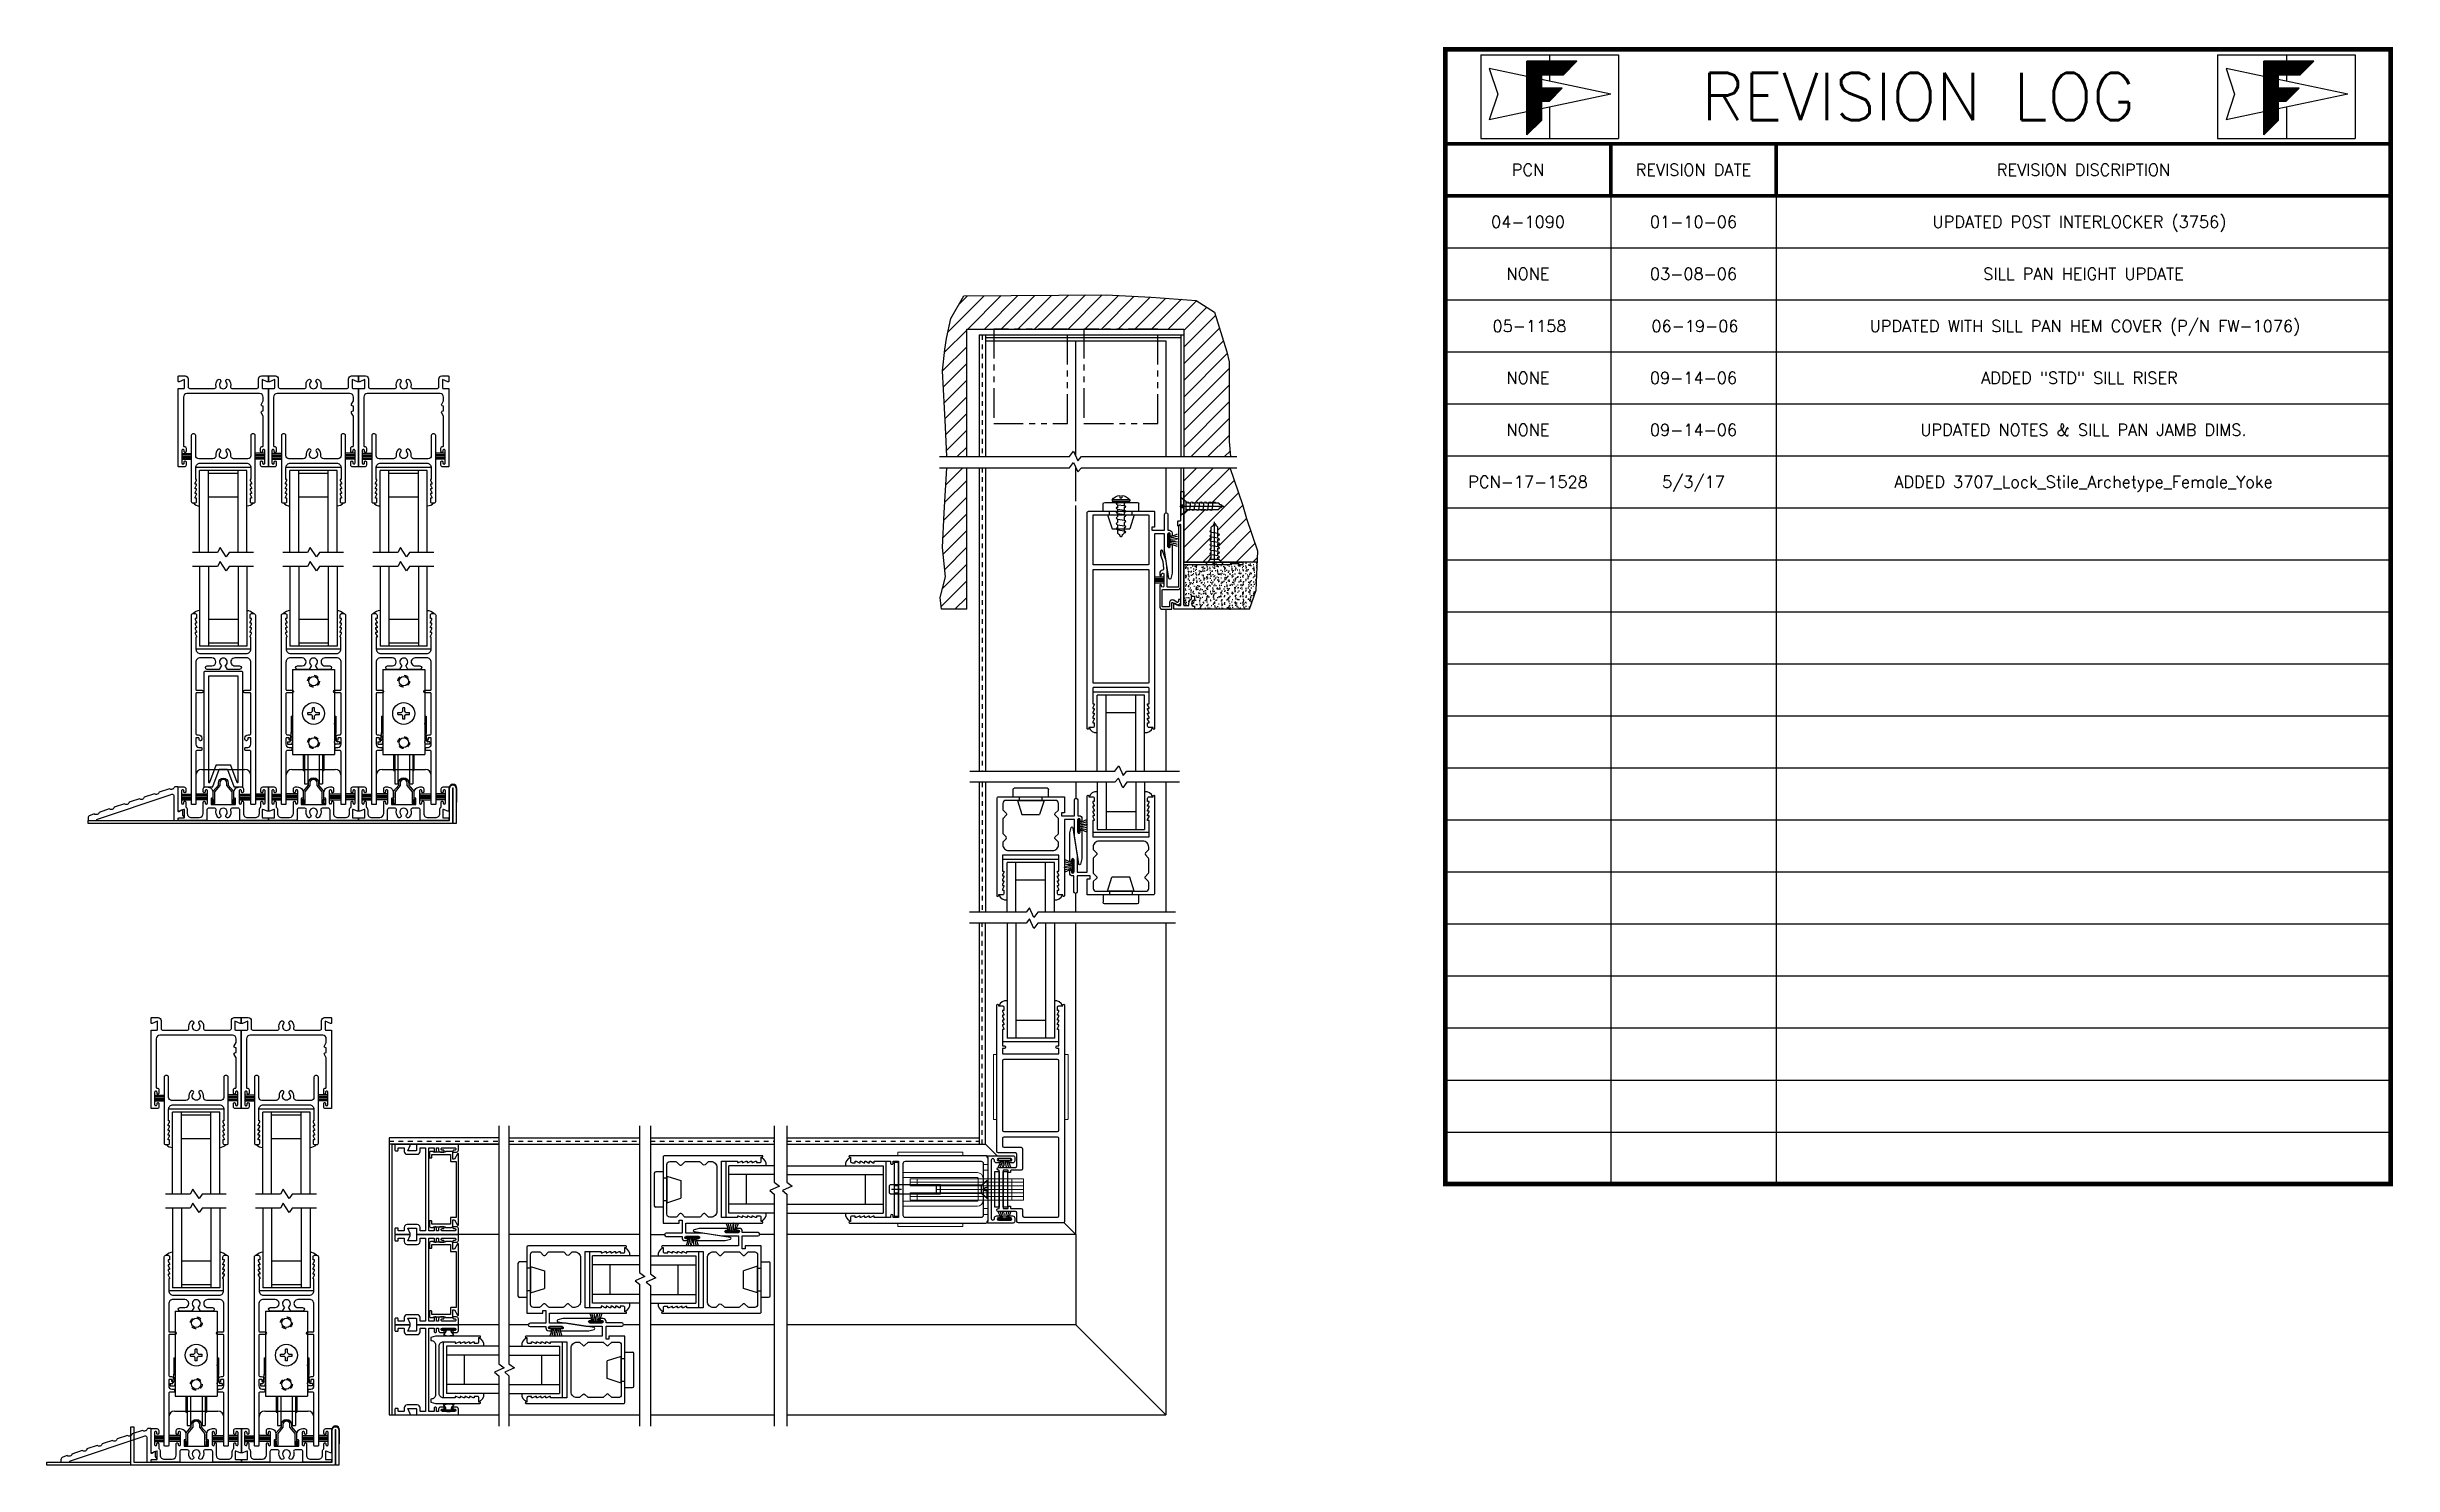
# Model space of a CAD drawing. Extents: x -67 to 139, y -71 to 26.
# Drawn here: x -9.23 to 40.41, y -3.52 to 26.47 of the extents above; entities that cross this region are included whole.
import ezdxf
from ezdxf.enums import TextEntityAlignment as Align

# ---------------------------------------------------------------- set-up
doc = ezdxf.new("R2010")
doc.units = 0
doc.header["$MEASUREMENT"] = 0
doc.linetypes.add('HIDDEN', pattern=[0.075, 0.05, -0.025])
doc.linetypes.add('PHANTOM2', pattern=[1.25, 0.625, -0.125, 0.125, -0.125, 0.125, -0.125])
doc.layers.get('0').update_dxf_attribs({"linetype": 'CONTINUOUS'})
for name, color, linetype in [('ALUM-RED', 1, 'CONTINUOUS'), ('FRAME', 1, 'CONTINUOUS'), ('GLASS-VINYL', 7, 'CONTINUOUS'), ('HEM COVER', 4, 'CONTINUOUS'), ('MISC', 7, 'CONTINUOUS'), ('OBJ', 1, 'CONTINUOUS'), ('REVISION LOG', 7, 'CONTINUOUS'), ('RISER', 7, 'CONTINUOUS'), ('SASH', 5, 'CONTINUOUS'), ('SEAL', 7, 'CONTINUOUS'), ('SILL-PAN', 7, 'CONTINUOUS'), ('TEXT', 7, 'CONTINUOUS'), ('VENT', 5, 'CONTINUOUS')]:
    doc.layers.add(name, color=color, linetype=linetype)
doc.styles.get("Standard").update_dxf_attribs({"font": 'simplex.shx'})

msp = doc.modelspace()

# ---------------------------------------------------------------- texts
at = {"layer": 'REVISION LOG'}
for s, height, p in [('REVISION LOG', 1, (30.35547, 25.42237)), ('PCN', 0.25, (22.10547, 23.87237)), ('REVISION DATE', 0.25, (25.60547, 23.87237)), ('REVISION DISCRIPTION', 0.25, (33.85547, 23.87237)), ('04-1090', 0.25, (22.10547, 22.77237)), ('01-10-06', 0.25, (25.60547, 22.77237)), ('UPDATED POST INTERLOCKER (3756) ', 0.25, (33.85547, 22.77237)), ('NONE', 0.25, (22.10547, 21.67237)), ('03-08-06', 0.25, (25.60547, 21.67237)), ('SILL PAN HEIGHT UPDATE', 0.25, (33.85547, 21.67237)), ('05-1158', 0.25, (22.1365, 20.5688)), ('06-19-06', 0.25, (25.6365, 20.5688)), ('UPDATED WITH SILL PAN HEM COVER (P/N FW-1076)', 0.25, (33.8865, 20.5688)), ('NONE', 0.25, (22.10547, 19.47237)), ('09-14-06', 0.25, (25.60547, 19.47237)), ('ADDED "STD" SILL RISER ', 0.25, (33.85547, 19.47237)), ('NONE', 0.25, (22.10547, 18.37237)), ('09-14-06', 0.25, (25.60547, 18.37237)), ('UPDATED NOTES & SILL PAN JAMB DIMS.', 0.25, (33.85547, 18.37237)), ('PCN-17-1528', 0.25, (22.10547, 17.27237)), ('5/3/17', 0.25, (25.60547, 17.27237)), ('ADDED 3707_Lock_Stile_Archetype_Female_Yoke', 0.25, (33.85547, 17.27237))]:
    msp.add_text(s, height=height, dxfattribs=at).set_placement(p, align=Align.MIDDLE_CENTER)

# ---------------------------------------------------------------- blocks, each defined once
blk = doc.blocks.new('A$C72B7364F')
at = {"linetype": 'Continuous'}
for p, q in [((0, 0.052), (0.013, 0.052)), ((0, 0.042), (0.013, 0.042)), ((0.013, 0.052), (0.013, 0.042)), ((0.022, 0.093), (0.031, 0.093)), ((0.022, 0.093), (0.022, 0)), ((0.031, 0.093), (0.031, 0)), ((0.031, 0.064), (0.043, 0.064)), ((0.036, 0.029), (0.054, 0.029)), ((0.049, 0.065), (0.054, 0.028)), ((0.049, 0.064), (0.066, 0.064)), ((0.06, 0.029), (0.077, 0.029)), ((0.072, 0.065), (0.078, 0.028)), ((0.072, 0.064), (0.09, 0.064)), ((0.084, 0.029), (0.101, 0.029)), ((0.096, 0.065), (0.101, 0.028)), ((0.096, 0.064), (0.113, 0.064)), ((0.113, 0.029), (0.131, 0.029)), ((0.125, 0.065), (0.131, 0.028)), ((0.125, 0.064), (0.143, 0.064)), ((0.143, 0.029), (0.16, 0.029)), ((0.155, 0.065), (0.16, 0.028)), ((0.155, 0.064), (0.173, 0.064)), ((0.17, 0.029), (0.187, 0.029)), ((0.182, 0.065), (0.187, 0.028)), ((0.182, 0.064), (0.199, 0.064)), ((0.193, 0.029), (0.199, 0.029)), ((0.219, 0.045), (0.219, 0.048)), ((0.022, 0), (0.031, 0))]:
    blk.add_line(p, q, dxfattribs=at)
for centre, radius, start, end in [((0.06, 0.047), 0.0599, 128.718, 175.226), ((0.06, 0.047), 0.0599, 184.774, 231.282), ((0.036, 0.029), 0.00611, 212.4827, 0), ((0.043, 0.064), 0.00611, 0, 180), ((0.06, 0.029), 0.00611, 180, 0), ((0.06, 0.029), 0.00611, 180, 0), ((0.066, 0.064), 0.00611, 0, 180), ((0.084, 0.029), 0.00611, 180, 0), ((0.09, 0.064), 0.00611, 0, 180), ((0.107, 0.029), 0.00611, 180, 0), ((0.107, 0.029), 0.00611, 180, 0), ((0.119, 0.064), 0.00611, 0, 180), ((0.137, 0.029), 0.00611, 180, 0), ((0.137, 0.029), 0.00611, 180, 0), ((0.149, 0.064), 0.00611, 0, 180), ((0.166, 0.029), 0.00611, 180, 0), ((0.166, 0.029), 0.00611, 180, 0), ((0.176, 0.064), 0.00611, 0, 180), ((0.193, 0.029), 0.00611, 180, 0), ((0.23, 0.086), 0.038, 215.4362, 249.2949), ((0.23, 0.007), 0.038, 110.7051, 144.5638), ((0.216, 0.048), 0.00249, 0, 78.2349), ((0.216, 0.045), 0.00249, 281.7651, 0)]:
    blk.add_arc(centre, radius, start, end, dxfattribs=at)
blk = doc.blocks.new('3710 Jamb Filler')
blk.add_lwpolyline([(-0.12, 0.774, 0.414214), (-0.15, 0.804), (-0.27, 0.804, 0.414214), (-0.28, 0.794), (-0.28, 0.789), (-0.53, 0.789), (-0.53, 0.794, 0.414214), (-0.54, 0.804), (-0.585, 0.804, 0.414214), (-0.615, 0.774), (-0.615, 0.674, 0.414214), (-0.605, 0.664), (-0.575, 0.664, 0.414214), (-0.565, 0.674), (-0.565, 0.739), (-0.17, 0.739), (-0.17, 0.601, 0.414214), (-0.16, 0.591), (-0.05, 0.591), (-0.05, -0.591), (-0.16, -0.591, 0.414214), (-0.17, -0.601), (-0.17, -0.739), (-0.565, -0.739), (-0.565, -0.674, 0.414214), (-0.575, -0.664), (-0.605, -0.664, 0.414214), (-0.615, -0.674), (-0.615, -0.774, 0.414214), (-0.585, -0.804), (-0.54, -0.804, 0.414214), (-0.53, -0.794), (-0.53, -0.789), (-0.28, -0.789), (-0.28, -0.794, 0.414214), (-0.27, -0.804), (-0.15, -0.804, 0.414214), (-0.12, -0.774), (-0.12, -0.641), (-0.084, -0.641), (-0.019, -0.754, 0.767327), (0, -0.749), (0, 0.749, 0.767327), (-0.019, 0.754), (-0.084, 0.641), (-0.12, 0.641)], format="xyb", close=True)
blk = doc.blocks.new('3004 STD TOP-RAIL')
at = {"color": 5}
blk.add_lwpolyline([(-0.116, 0.106), (-0.116, 0.106, 0.216769), (-0.156, -0.018, -0.448133), (-0.218, -0.087), (-0.521, -0.087, -0.414214), (-0.583, -0.025), (-0.583, 0.405, 0.414214), (-0.614, 0.436), (-0.646, 0.436, 0.414214), (-0.677, 0.405), (-0.677, -0.993, 0.414214), (-0.646, -1.024), (-0.596, -1.024, 0.414214), (-0.565, -0.993), (-0.565, -0.924), (-0.595, -0.924), (-0.595, -0.904), (-0.565, -0.844), (-0.565, -0.824), (-0.595, -0.824), (-0.595, -0.804), (-0.565, -0.744), (-0.565, -0.724), (-0.595, -0.724), (-0.595, -0.704), (-0.565, -0.644), (-0.565, -0.624), (-0.595, -0.624), (-0.595, -0.604), (-0.565, -0.544), (-0.565, -0.524), (-0.583, -0.524), (-0.583, -0.275, -0.414214), (-0.489, -0.181), (0, -0.181), (0.489, -0.181, -0.414214), (0.583, -0.275), (0.583, -0.524), (0.565, -0.524), (0.565, -0.544), (0.595, -0.604), (0.595, -0.624), (0.565, -0.624), (0.565, -0.644), (0.595, -0.704), (0.595, -0.724), (0.565, -0.724), (0.565, -0.744), (0.595, -0.804), (0.595, -0.824), (0.565, -0.824), (0.565, -0.844), (0.595, -0.904), (0.595, -0.924), (0.565, -0.924), (0.565, -0.993, 0.414214), (0.596, -1.024), (0.646, -1.024, 0.414214), (0.677, -0.993), (0.677, 0.405, 0.414214), (0.646, 0.436), (0.614, 0.436, 0.414214), (0.583, 0.405), (0.583, -0.025, -0.414214), (0.521, -0.087), (0.218, -0.087, -0.448133), (0.156, -0.018, 0.216769), (0.116, 0.106, 0.999998), (0.062, 0.057, -0.651692), (0, -0.084, -0.651692), (-0.062, 0.057, 0.999998), (-0.116, 0.106), (-0.116, 0.106)], format="xyb", dxfattribs=at)
blk = doc.blocks.new('FW1020 STD SILL')
blk.add_lwpolyline([(0.075, 0.457, 1), (-0.075, 0.457), (-0.075, 0.402), (-0.184, 0.272), (-0.184, 0.03, -1), (-0.244, 0.03), (-0.244, 0.109), (-0.214, 0.109), (-0.214, 0.027), (-0.214, 0.283), (-0.105, 0.413), (-0.105, 0.457, -1), (0.105, 0.457), (0.105, 0.413), (0.214, 0.283), (0.214, 0.027), (0.214, 0.109), (0.244, 0.109), (0.244, 0.03, -1), (0.184, 0.03), (0.184, 0.272), (0.075, 0.402)], format="xyb", close=True)
blk = doc.blocks.new('3046 MS HEAD SINGLE TRACK')
blk.add_lwpolyline([(1.76, 1.095), (1.898, 1.095, -0.414214), (1.908, 1.085), (1.908, 0.982, -0.546624), (1.885, 0.968), (1.773, 1.02), (1.773, 0.842, 0.414214), (1.783, 0.831), (1.898, 0.831, -0.414214), (1.908, 0.822), (1.908, -0.821, -0.414214), (1.898, -0.831), (1.783, -0.831, -0.414214), (1.743, -0.791), (1.743, -0.724, -0.414214), (1.762, -0.704), (1.764, -0.704, -0.414214), (1.783, -0.724), (1.783, -0.745, 0.414214), (1.807, -0.769), (1.808, -0.769, 0.414214), (1.833, -0.745), (1.833, -0.484, 0.414214), (1.808, -0.459), (1.807, -0.459, 0.414214), (1.783, -0.484), (1.783, -0.505, -0.414214), (1.764, -0.524), (1.763, -0.524, -0.414214), (1.743, -0.504), (1.743, -0.437, -0.414214), (1.783, -0.397), (1.788, -0.397, 0.414214), (1.798, -0.387), (1.798, 0.245), (1.76, 0.31, -0.57735), (1.786, 0.355), (1.798, 0.355), (1.798, 0.455), (1.786, 0.455, -0.57735), (1.76, 0.5), (1.798, 0.566), (1.798, 0.646, 0.414214), (1.723, 0.721), (0.185, 0.721, 0.414214), (0.11, 0.646), (0.11, -0.387, 0.414214), (0.12, -0.397), (0.125, -0.397, -0.414214), (0.165, -0.437), (0.165, -0.504, -0.414214), (0.145, -0.524), (0.144, -0.524, -0.414214), (0.125, -0.505), (0.125, -0.484, 0.414214), (0.1, -0.459), (0.099, -0.459, 0.414214), (0.075, -0.484), (0.075, -0.745, 0.414214), (0.099, -0.769), (0.1, -0.769, 0.414214), (0.125, -0.745), (0.125, -0.724, -0.414214), (0.144, -0.704), (0.145, -0.704, -0.414214), (0.165, -0.724), (0.165, -0.791, -0.414214), (0.125, -0.831), (0.01, -0.831, -0.414214), (0, -0.821), (0, 0.822, -0.414214), (0.01, 0.831), (0.125, 0.831, 0.414214), (0.135, 0.842), (0.135, 1.02), (0.023, 0.968, -0.546624), (0, 0.982), (0, 1.085, -0.414214), (0.01, 1.095), (0.148, 1.095, -0.414214), (0.21, 1.033), (0.21, 0.863, 0.414214), (0.241, 0.831), (0.771, 0.831, 0.485225), (0.801, 0.87, -0.250378), (0.839, 1.013, -0.505732), (0.896, 1.007), (0.897, 1.006, -0.327538), (0.892, 0.963, 0.652778), (0.954, 0.823, 0.652778), (1.016, 0.963, -0.327538), (1.011, 1.006), (1.012, 1.007, -0.505732), (1.069, 1.013, -0.250378), (1.107, 0.87, 0.485225), (1.137, 0.831), (1.667, 0.831, 0.414214), (1.698, 0.863), (1.698, 1.033, -0.414214)], format="xyb", close=True)
blk = doc.blocks.new('3741 SINGLE TRACK SILL')
blk.add_lwpolyline([(0.518, 0), (0.364, 0, -0.414214), (0.354, 0.01), (0.354, 0.22, 0.414214), (0.314, 0.26), (0.255, 0.26), (0.187, 0.26, 0.499657), (0.158, 0.22, -0.259642), (0.123, 0.07, -1), (0.067, 0.12, 2.247229), (-0.057, 0.12, -1), (-0.113, 0.07, -0.259642), (-0.148, 0.22, 0.499657), (-0.177, 0.26), (-0.254, 0.26), (-0.304, 0.26, 0.414214), (-0.344, 0.22), (-0.344, 0.02, -0.414214), (-0.364, 0), (-0.513, 0), (-0.584, 0), (-0.939, 0, -0.414214), (-0.949, 0.01), (-0.949, 0.044, -0.414214), (-0.939, 0.054), (-0.829, 0.054, 0.414214), (-0.819, 0.064), (-0.819, 0.225, 0.528549), (-0.833, 0.235), (-0.927, 0.198, -0.528549), (-0.949, 0.212), (-0.949, 0.302), (-0.949, 0.7, -0.414214), (-0.939, 0.71), (-0.829, 0.71, -0.414214), (-0.789, 0.67), (-0.789, 0.608, -0.414214), (-0.809, 0.588), (-0.81, 0.588, -0.414214), (-0.829, 0.608), (-0.829, 0.624, 0.414214), (-0.854, 0.648), (-0.855, 0.648, 0.414214), (-0.879, 0.624), (-0.879, 0.373, 0.414214), (-0.855, 0.348), (-0.854, 0.348, 0.414214), (-0.829, 0.373), (-0.829, 0.389, -0.414214), (-0.81, 0.408), (-0.809, 0.408, -0.414214), (-0.789, 0.388), (-0.789, 0.285, -0.250492), (-0.757, 0.225), (-0.757, 0.147, 0.414214), (-0.672, 0.062), (-0.58, 0.062), (-0.504, 0.062, 0.406851), (-0.419, 0.15), (-0.419, 0.334), (-0.419, 0.388, -0.414214), (-0.399, 0.408), (-0.398, 0.408, -0.414214), (-0.379, 0.389), (-0.379, 0.373, 0.414214), (-0.355, 0.348), (-0.354, 0.348, 0.414214), (-0.329, 0.373), (-0.329, 0.624, 0.414214), (-0.354, 0.648), (-0.355, 0.648, 0.414214), (-0.379, 0.624), (-0.379, 0.608, -0.414214), (-0.398, 0.588), (-0.399, 0.588, -0.414214), (-0.419, 0.608), (-0.419, 0.67, -0.414214), (-0.379, 0.71), (-0.356, 0.71), (-0.339, 0.71, -0.414214), (-0.214, 0.585), (-0.214, 0.48, -0.414214), (-0.224, 0.47), (-0.244, 0.47, 0.414214), (-0.254, 0.46), (-0.254, 0.345, 0.414214), (-0.244, 0.335), (0.254, 0.335, 0.414214), (0.264, 0.345), (0.264, 0.46, 0.414214), (0.254, 0.47), (0.234, 0.47, -0.414214), (0.224, 0.48), (0.224, 0.585, -0.414214), (0.349, 0.71), (0.356, 0.71), (0.389, 0.71, -0.414214), (0.429, 0.67), (0.429, 0.608, -0.414214), (0.409, 0.588), (0.408, 0.588, -0.414214), (0.389, 0.608), (0.389, 0.624, 0.414214), (0.364, 0.648), (0.363, 0.648, 0.414214), (0.339, 0.624), (0.339, 0.373, 0.414214), (0.363, 0.348), (0.364, 0.348, 0.414214), (0.389, 0.373), (0.389, 0.389, -0.414214), (0.408, 0.408), (0.409, 0.408, -0.414214), (0.429, 0.388), (0.429, 0.334), (0.429, 0.147, 0.414214), (0.514, 0.062), (0.584, 0.062), (0.682, 0.062, 0.414214), (0.767, 0.147), (0.767, 0.225, -0.250492), (0.799, 0.285), (0.799, 0.388, -0.414214), (0.819, 0.408), (0.819, 0.408, -0.414214), (0.839, 0.389), (0.839, 0.373, 0.414214), (0.863, 0.348), (0.864, 0.348, 0.414214), (0.889, 0.373), (0.889, 0.624, 0.414214), (0.864, 0.648), (0.863, 0.648, 0.414214), (0.839, 0.624), (0.839, 0.608, -0.414214), (0.819, 0.588), (0.818, 0.588, -0.414214), (0.799, 0.608), (0.799, 0.67, -0.414214), (0.839, 0.71), (0.949, 0.71, -0.414214), (0.959, 0.7), (0.959, 0.302), (0.959, 0.212, -0.528549), (0.937, 0.198), (0.843, 0.235, 0.528549), (0.829, 0.225), (0.829, 0.064, 0.414214), (0.839, 0.054), (0.949, 0.054, -0.414214), (0.959, 0.044), (0.959, 0.01, -0.414214), (0.949, 0), (0.614, 0)], format="xyb", close=True)
blk = doc.blocks.new('A$C02B45EA9')
for p, q in [((0, 0.909), (0.097, 0.793)), ((0.161, 0.909), (0, 0.909)), ((0.288, 0.793), (0.097, 0.793)), ((0.161, 0.909), (0.161, 0.857)), ((0.224, 0.857), (0.161, 0.857)), ((0.192, 0.929), (0.192, 0)), ((0.224, 0.909), (0.224, 0.857)), ((0.385, 0.909), (0.224, 0.909)), ((0.385, 0.909), (0.288, 0.793))]:
    blk.add_line(p, q)
at = {"linetype": 'Continuous'}
for p, q in [((0.142, 0.793), (0.118, 0.79)), ((0.267, 0.717), (0.118, 0.695)), ((0.267, 0.623), (0.118, 0.601)), ((0.267, 0.528), (0.118, 0.507)), ((0.122, 0.793), (0.122, 0.79)), ((0.122, 0.766), (0.122, 0.696)), ((0.122, 0.671), (0.122, 0.601)), ((0.122, 0.577), (0.122, 0.507)), ((0.263, 0.793), (0.263, 0.741)), ((0.263, 0.716), (0.263, 0.647)), ((0.263, 0.622), (0.263, 0.553)), ((0.263, 0.528), (0.263, 0.458)), ((0.267, 0.434), (0.118, 0.412)), ((0.267, 0.34), (0.118, 0.318)), ((0.267, 0.246), (0.118, 0.224)), ((0.122, 0.483), (0.122, 0.413)), ((0.122, 0.388), (0.122, 0.319)), ((0.122, 0.307), (0.122, 0.237)), ((0.122, 0.213), (0.122, 0.112)), ((0.186, 0.034), (0.199, 0.034)), ((0.263, 0.433), (0.263, 0.364)), ((0.263, 0.339), (0.263, 0.237)), ((0.263, 0.245), (0.263, 0.112))]:
    blk.add_line(p, q, dxfattribs=at)
for centre, radius, start, end in [((0.122, 0.766), 0.0244, 90, 270), ((0.122, 0.766), 0.0244, 90, 270), ((0.122, 0.671), 0.0244, 90, 270), ((0.122, 0.671), 0.0244, 90, 270), ((0.122, 0.577), 0.0244, 90, 270), ((0.122, 0.483), 0.0244, 90, 270), ((0.122, 0.483), 0.0244, 90, 270), ((0.263, 0.741), 0.0244, 270, 90), ((0.263, 0.647), 0.0244, 270, 90), ((0.263, 0.553), 0.0244, 270, 90), ((0.122, 0.388), 0.0244, 90, 270), ((0.122, 0.294), 0.0244, 90, 270), ((0.122, 0.2), 0.0244, 90, 270), ((0.034, -0.012), 0.152, 20.7051, 54.5638), ((0.186, 0.044), 0.00998, 191.7651, 270), ((0.199, 0.044), 0.00998, 270, 348.2349), ((0.351, -0.012), 0.152, 125.4362, 159.2949), ((0.263, 0.458), 0.0244, 270, 90), ((0.263, 0.364), 0.0244, 270, 90), ((0.263, 0.27), 0.0244, 270, 90)]:
    blk.add_arc(centre, radius, start, end, dxfattribs=at)
blk = doc.blocks.new('A$C65D31368')
at = {"layer": 'MISC', "extrusion": (0, 0, -1), "xscale": 0.25, "yscale": 0.25, "zscale": -0.25}
blk.add_blockref('A$C02B45EA9', (-0.096, 0), dxfattribs=at)
blk = doc.blocks.new('3756 2 pc Post Interlocker')
at = {"color": 7}
for p, q in [((-0.678, 0.418), (-0.678, 0.598)), ((-0.647, 0.418), (-0.647, 0.598)), ((-0.616, 0.418), (-0.616, 0.598)), ((-0.585, 0.418), (-0.585, 0.598)), ((-0.554, 0.418), (-0.554, 0.598))]:
    blk.add_line(p, q, dxfattribs=at)
blk.add_lwpolyline([(-1.133, 0.487), (-1.01, 0.442), (-0.862, 0.425, 0.41874), (-0.827, 0.452, -0.384071), (-0.766, 0.508), (-0.726, 0.508, -0.999994), (-0.726, 0.468), (-0.741, 0.468, 1.000003), (-0.741, 0.418), (-0.491, 0.418, 0.999996), (-0.491, 0.468), (-0.506, 0.468, -1), (-0.506, 0.508), (-0.062, 0.508, -0.414214), (0, 0.446), (0, 0.318), (0, 0.262, -0.414214), (-0.01, 0.252), (-0.138, 0.252, 0.577352), (-0.146, 0.237), (-0.103, 0.161, -0.339456), (-0.112, 0.089), (-0.139, 0.062), (-0.2, 0.062, -0.414214), (-0.21, 0.072), (-0.21, 0.102, -0.414214), (-0.2, 0.112), (-0.164, 0.112, 0.198912), (-0.157, 0.115), (-0.147, 0.124, 0.339456), (-0.146, 0.136), (-0.19, 0.212, -0.577352), (-0.138, 0.302), (-0.06, 0.302, 0.414214), (-0.05, 0.312), (-0.05, 0.448, 0.414214), (-0.06, 0.458), (-0.406, 0.458, 0.414214), (-0.416, 0.448), (-0.416, 0.122, -0.414214), (-0.476, 0.062), (-1.784, 0.062, -0.668179), (-1.791, 0.079), (-1.761, 0.109, -0.198912), (-1.754, 0.112), (-0.476, 0.112, 0.414214), (-0.466, 0.122), (-0.466, 0.338, 0.414214), (-0.476, 0.348), (-0.828, 0.348), (-1.028, 0.372), (-1.247, 0.452, -0.701346), (-1.234, 0.487), (-1.133, 0.487), (-1.234, 0.487)], format="xyb")
blk.add_lwpolyline([(-0.08, -0.01), (-0.08, -0.099, -0.414214), (-0.09, -0.109), (-0.126, -0.109, 0.258619), (-0.225, -0.164), (-0.267, -0.164, 0.414214), (-0.277, -0.174), (-0.277, -0.216, 0.414214), (-0.267, -0.226), (-0.188, -0.226, -1), (-0.064, -0.226), (-0.01, -0.226, 0.414214), (0, -0.216), (0, 0.202, 0.414214), (-0.01, 0.212), (-0.116, 0.212, 0.57735), (-0.129, 0.189), (-0.08, 0.105), (-0.08, 0.072, -0.414214), (-0.09, 0.062), (-1.784, 0.062, -0.668179), (-1.791, 0.079), (-1.763, 0.107, 0.668179), (-1.77, 0.124), (-1.86, 0.124, 0.414214), (-1.87, 0.114), (-1.87, 0.072, -0.414214), (-1.88, 0.062), (-2.167, 0.062), (-2.182, 0.047), (-2.197, 0.062), (-2.485, 0.062, 0.414214), (-2.495, 0.052), (-2.495, 0.01, 0.414214), (-2.485, 0), (-1.01, 0, -0.414214), (-1, -0.01), (-1, -1.237, 0.414214), (-0.987, -1.25), (-0.951, -1.25, 0.414214), (-0.938, -1.237), (-0.938, -1.17), (-0.96, -1.17), (-0.96, -0.982), (-0.938, -0.982), (-0.938, -0.01, -0.414214), (-0.928, 0), (-0.09, 0, -0.414214)], format="xyb", close=True)
at = {"color": 7, "extrusion": (0, 0, -1), "xscale": 4, "yscale": 4, "zscale": -4}
blk.add_blockref('A$C65D31368', (1.99, -0.847), dxfattribs=at)
at = {"color": 7, "extrusion": (0, 0, -1), "xscale": 4, "yscale": 4, "zscale": -4, "rotation": 90}
blk.add_blockref('A$C65D31368', (1.847, -0.846), dxfattribs=at)
blk = doc.blocks.new('*X15')
at = {"color": 0}
for p, q in [((7.233, 10.235), (7.463, 10.465)), ((7.233, 10.245), (7.452, 10.465)), ((7.233, 10.256), (7.442, 10.465)), ((7.233, 10.266), (7.431, 10.465)), ((7.233, 10.277), (7.42, 10.465)), ((7.233, 10.288), (7.41, 10.465)), ((7.233, 10.298), (7.399, 10.465)), ((7.233, 10.309), (7.389, 10.465)), ((7.233, 10.319), (7.378, 10.465)), ((7.233, 10.33), (7.367, 10.465)), ((7.233, 10.341), (7.357, 10.465)), ((7.233, 10.351), (7.346, 10.465)), ((7.233, 10.362), (7.336, 10.465)), ((7.233, 10.372), (7.325, 10.465)), ((7.233, 10.383), (7.314, 10.465)), ((7.233, 10.394), (7.304, 10.465)), ((7.233, 10.404), (7.293, 10.465)), ((7.233, 10.415), (7.283, 10.465)), ((7.233, 10.426), (7.272, 10.465)), ((7.233, 10.436), (7.261, 10.465)), ((7.233, 10.447), (7.251, 10.465)), ((7.233, 10.457), (7.24, 10.465)), ((7.355, 10.337), (7.233, 10.459)), ((7.355, 10.326), (7.233, 10.448)), ((7.355, 10.316), (7.233, 10.438)), ((7.355, 10.305), (7.233, 10.427)), ((7.355, 10.295), (7.233, 10.416)), ((7.355, 10.284), (7.233, 10.406)), ((7.355, 10.273), (7.233, 10.395)), ((7.355, 10.263), (7.233, 10.385)), ((7.355, 10.252), (7.233, 10.374)), ((7.355, 10.241), (7.233, 10.363)), ((7.44, 10.145), (7.233, 10.353)), ((7.233, 10.224), (7.355, 10.346)), ((7.435, 10.14), (7.233, 10.342)), ((7.233, 10.213), (7.355, 10.335)), ((7.43, 10.135), (7.233, 10.332)), ((7.233, 10.203), (7.355, 10.325)), ((7.355, 10.348), (7.238, 10.465)), ((7.365, 10.348), (7.249, 10.465)), ((7.375, 10.348), (7.259, 10.465)), ((7.386, 10.348), (7.27, 10.465)), ((7.396, 10.348), (7.28, 10.465)), ((7.407, 10.348), (7.291, 10.465)), ((7.418, 10.348), (7.302, 10.465)), ((7.428, 10.348), (7.312, 10.465)), ((7.439, 10.348), (7.323, 10.465)), ((7.449, 10.348), (7.333, 10.465)), ((7.46, 10.348), (7.344, 10.465)), ((7.471, 10.348), (7.355, 10.465)), ((7.357, 10.348), (7.473, 10.465)), ((7.481, 10.348), (7.365, 10.465)), ((7.368, 10.348), (7.484, 10.465)), ((7.492, 10.348), (7.376, 10.465)), ((7.379, 10.348), (7.495, 10.465)), ((7.503, 10.348), (7.386, 10.465)), ((7.389, 10.348), (7.505, 10.465)), ((7.513, 10.348), (7.397, 10.465)), ((7.4, 10.348), (7.516, 10.465)), ((7.524, 10.348), (7.408, 10.465)), ((7.41, 10.348), (7.526, 10.465)), ((7.534, 10.348), (7.418, 10.465)), ((7.421, 10.348), (7.537, 10.465)), ((7.542, 10.351), (7.429, 10.465)), ((7.432, 10.348), (7.548, 10.465)), ((7.548, 10.356), (7.439, 10.465)), ((7.442, 10.348), (7.558, 10.465)), ((7.553, 10.362), (7.45, 10.465)), ((7.453, 10.348), (7.569, 10.465)), ((7.558, 10.367), (7.461, 10.465)), ((7.463, 10.348), (7.58, 10.465)), ((7.563, 10.372), (7.471, 10.465)), ((7.474, 10.348), (7.59, 10.465)), ((7.569, 10.378), (7.482, 10.465)), ((7.485, 10.348), (7.601, 10.465)), ((7.574, 10.383), (7.492, 10.465)), ((7.495, 10.348), (7.611, 10.465)), ((7.579, 10.388), (7.503, 10.465)), ((7.506, 10.348), (7.622, 10.465)), ((7.585, 10.394), (7.514, 10.465)), ((7.516, 10.348), (7.633, 10.465)), ((7.59, 10.399), (7.524, 10.465)), ((7.527, 10.348), (7.643, 10.465)), ((7.595, 10.404), (7.535, 10.465)), ((7.538, 10.348), (7.654, 10.465)), ((7.601, 10.409), (7.546, 10.465)), ((7.606, 10.415), (7.556, 10.465)), ((7.611, 10.42), (7.567, 10.465)), ((7.616, 10.425), (7.577, 10.465)), ((7.622, 10.431), (7.588, 10.465)), ((7.627, 10.436), (7.599, 10.465)), ((7.632, 10.441), (7.609, 10.465)), ((7.638, 10.447), (7.62, 10.465)), ((7.643, 10.452), (7.63, 10.465)), ((7.648, 10.457), (7.641, 10.465)), ((7.654, 10.462), (7.652, 10.465)), ((7.424, 10.129), (7.233, 10.321)), ((7.233, 10.192), (7.355, 10.314)), ((7.416, 10.127), (7.233, 10.31)), ((7.233, 10.182), (7.355, 10.304)), ((7.405, 10.127), (7.233, 10.3)), ((7.233, 10.171), (7.355, 10.293)), ((7.395, 10.127), (7.233, 10.289)), ((7.233, 10.16), (7.355, 10.282)), ((7.384, 10.127), (7.233, 10.279)), ((7.233, 10.15), (7.355, 10.272)), ((7.373, 10.127), (7.233, 10.268)), ((7.233, 10.139), (7.355, 10.261)), ((7.363, 10.127), (7.233, 10.257)), ((7.233, 10.129), (7.355, 10.25)), ((7.355, 10.125), (7.233, 10.247)), ((7.233, 10.118), (7.355, 10.24)), ((7.233, 10.012), (7.457, 10.236)), ((7.233, 10.022), (7.446, 10.236)), ((7.233, 10.033), (7.436, 10.236)), ((7.233, 10.044), (7.425, 10.236)), ((7.233, 10.054), (7.415, 10.236)), ((7.233, 10.065), (7.404, 10.236)), ((7.233, 10.076), (7.393, 10.236)), ((7.233, 10.086), (7.383, 10.236)), ((7.233, 10.097), (7.372, 10.236)), ((7.233, 10.107), (7.362, 10.236)), ((7.355, 10.114), (7.233, 10.236)), ((7.355, 10.104), (7.233, 10.226)), ((7.355, 10.093), (7.233, 10.215)), ((7.355, 10.082), (7.233, 10.204)), ((7.355, 10.072), (7.233, 10.194)), ((7.355, 10.061), (7.233, 10.183)), ((7.355, 10.051), (7.233, 10.172)), ((7.355, 10.04), (7.233, 10.162)), ((7.355, 10.029), (7.233, 10.151)), ((7.355, 10.019), (7.233, 10.141)), ((7.355, 10.008), (7.233, 10.13)), ((7.359, 10.127), (7.468, 10.236)), ((7.446, 10.151), (7.36, 10.236)), ((7.37, 10.127), (7.478, 10.236)), ((7.451, 10.156), (7.371, 10.236)), ((7.38, 10.127), (7.489, 10.236)), ((7.456, 10.161), (7.382, 10.236)), ((7.391, 10.127), (7.5, 10.236)), ((7.462, 10.167), (7.392, 10.236)), ((7.402, 10.127), (7.51, 10.236)), ((7.467, 10.172), (7.403, 10.236)), ((7.412, 10.127), (7.521, 10.236)), ((7.472, 10.177), (7.413, 10.236)), ((7.477, 10.182), (7.424, 10.236)), ((7.483, 10.188), (7.435, 10.236)), ((7.488, 10.193), (7.445, 10.236)), ((7.493, 10.198), (7.456, 10.236)), ((7.499, 10.204), (7.466, 10.236)), ((7.504, 10.209), (7.477, 10.236)), ((7.509, 10.214), (7.488, 10.236)), ((7.515, 10.22), (7.498, 10.236)), ((7.52, 10.225), (7.509, 10.236)), ((7.525, 10.23), (7.519, 10.236)), ((7.531, 10.236), (7.53, 10.236)), ((7.233, 10.001), (7.355, 10.123)), ((7.355, 9.998), (7.233, 10.119)), ((7.233, 9.991), (7.355, 10.113)), ((7.355, 9.987), (7.233, 10.109)), ((7.233, 9.98), (7.355, 10.102)), ((7.355, 9.976), (7.233, 10.098)), ((7.233, 9.969), (7.355, 10.091)), ((7.355, 9.966), (7.233, 10.088)), ((7.233, 9.959), (7.355, 10.081)), ((7.35, 9.96), (7.233, 10.077)), ((7.233, 9.948), (7.355, 10.07)), ((7.345, 9.955), (7.233, 10.066)), ((7.233, 9.938), (7.355, 10.06)), ((7.339, 9.949), (7.233, 10.056)), ((7.233, 9.927), (7.355, 10.049)), ((7.334, 9.944), (7.233, 10.045)), ((7.233, 9.916), (7.355, 10.038)), ((7.329, 9.939), (7.233, 10.035)), ((7.233, 9.906), (7.355, 10.028)), ((7.324, 9.933), (7.233, 10.024)), ((7.233, 9.895), (7.355, 10.017)), ((7.318, 9.928), (7.233, 10.013)), ((7.233, 9.885), (7.355, 10.007)), ((7.313, 9.923), (7.233, 10.003)), ((7.233, 9.874), (7.355, 9.996)), ((7.308, 9.917), (7.233, 9.992)), ((7.233, 9.863), (7.355, 9.985)), ((7.302, 9.912), (7.233, 9.982)), ((7.233, 9.853), (7.355, 9.975)), ((7.297, 9.907), (7.233, 9.971)), ((7.292, 9.902), (7.233, 9.96)), ((7.286, 9.896), (7.233, 9.95)), ((7.281, 9.891), (7.233, 9.939)), ((7.276, 9.886), (7.233, 9.929)), ((7.271, 9.88), (7.233, 9.918)), ((7.265, 9.875), (7.233, 9.907)), ((7.26, 9.87), (7.233, 9.897)), ((7.255, 9.864), (7.233, 9.886)), ((7.249, 9.859), (7.233, 9.876)), ((7.244, 9.854), (7.233, 9.865)), ((7.239, 9.849), (7.233, 9.854)), ((7.233, 9.843), (7.233, 9.844))]:
    blk.add_line(p, q, dxfattribs=at)
blk = doc.blocks.new('3752 RISER')
at = {"color": 1}
blk.add_lwpolyline([(0.122, -0.364), (0.095, -0.328), (0.095, -0.241, 0.57735), (0.071, -0.227), (0.015, -0.259, -0.57735), (0, -0.25), (0, 0.25, 0.414214), (-0.016, 0.266), (-0.07, 0.266, 0.321849), (-0.085, 0.255, -0.530341), (-0.184, 0.228), (-0.402, 0.155, -0.564933), (-0.503, 0.121), (-0.721, 0.048, -0.564933), (-0.821, 0.014), (-0.88, -0.005), (-0.933, -0.023), (-1.039, -0.059, -0.564933), (-1.14, -0.092), (-1.358, -0.165, -0.564933), (-1.459, -0.199), (-1.676, -0.272, -0.564933), (-1.777, -0.306), (-1.866, -0.336, 0.322343), (-1.908, -0.394), (-1.908, -0.444), (-1.727, -0.444, -0.324941), (-1.706, -0.414), (-0.17, 0.101), (-0.135, 0.113, -0.512467), (-0.094, 0.083), (-0.094, -0.386), (-0.094, -0.434, 0.414214), (-0.084, -0.444), (-0.01, -0.444, 0.414214), (0, -0.434), (0, -0.4, -0.414214), (0.01, -0.39), (0.109, -0.39, 0.614986)], format="xyb", close=True, dxfattribs=at)
blk = doc.blocks.new('3048 INT JAMB')
blk.add_lwpolyline([(-0.075, 0.879), (-0.075, -0.879), (-0.175, -0.879, -0.4142136), (-0.185, -0.869), (-0.185, -0.804, 0.4142136), (-0.245, -0.744), (-0.463, -0.744, 0.4142136), (-0.523, -0.804), (-0.523, -0.869, -0.4142136), (-0.533, -0.879), (-0.64, -0.879, -0.4142136), (-0.65, -0.869), (-0.65, -0.829, 0.4142136), (-0.66, -0.819), (-0.708, -0.819, 0.4142136), (-0.718, -0.829), (-0.718, -0.944, 0.4142136), (-0.708, -0.954), (-0.411, -0.954, 0.5466243), (-0.3965, -0.9313), (-0.448, -0.819), (-0.27, -0.819, -0.4142136), (-0.26, -0.829), (-0.26, -0.944, 0.4142136), (-0.25, -0.954), (0.615, -0.954, 0.4142136), (0.625, -0.944), (0.625, -0.829, 0.4142136), (0.585, -0.789), (0.525, -0.789, 0.4142136), (0.505, -0.809), (0.505, -0.809, 0.4142136), (0.525, -0.829), (0.5455, -0.829, -0.4142136), (0.57, -0.8535), (0.57, -0.8545, -0.4142136), (0.5455, -0.879), (0.2845, -0.879, -0.4142136), (0.26, -0.8545), (0.26, -0.8535, -0.4142136), (0.2845, -0.829), (0.305, -0.829, 0.4142136), (0.325, -0.809), (0.325, -0.8085, 0.4142136), (0.3055, -0.789), (0.245, -0.789, 0.4142136), (0.205, -0.829), (0.205, -0.879), (0.16, -0.879), (0.16, -0.814, 0.4142136), (0.135, -0.789), (0.1345, -0.789, 0.4142136), (0.11, -0.8135), (0.11, -0.879), (0, -0.879), (0, 0.879), (0.11, 0.879), (0.11, 0.8135, 0.4142136), (0.1345, 0.789), (0.135, 0.789, 0.4142136), (0.16, 0.814), (0.16, 0.879), (0.205, 0.879), (0.205, 0.829, 0.4142136), (0.245, 0.789), (0.3055, 0.789, 0.4142136), (0.325, 0.8085), (0.325, 0.809, 0.4142136), (0.305, 0.829), (0.2845, 0.829, -0.4142136), (0.26, 0.8535), (0.26, 0.8545, -0.4142136), (0.2845, 0.879), (0.5455, 0.879, -0.4142136), (0.57, 0.8545), (0.57, 0.8535, -0.4142136), (0.5455, 0.829), (0.525, 0.829, 0.4142136), (0.505, 0.809, 0.4142136), (0.525, 0.789), (0.585, 0.789, 0.4142136), (0.625, 0.829), (0.625, 0.944, 0.4142136), (0.615, 0.954), (-0.25, 0.954, 0.4142136), (-0.26, 0.944), (-0.26, 0.829, -0.4142136), (-0.27, 0.819), (-0.448, 0.819), (-0.3965, 0.9313, 0.5466243), (-0.411, 0.954), (-0.708, 0.954, 0.4142136), (-0.718, 0.944), (-0.718, 0.829, 0.4142136), (-0.708, 0.819), (-0.66, 0.819, 0.4142136), (-0.65, 0.829), (-0.65, 0.869, -0.4142136), (-0.64, 0.879), (-0.533, 0.879, -0.4142136), (-0.523, 0.869), (-0.523, 0.804, 0.4142136), (-0.463, 0.744), (-0.245, 0.744, 0.4142136), (-0.185, 0.804), (-0.185, 0.869, -0.4142136), (-0.175, 0.879)], format="xyb", close=True)
blk = doc.blocks.new('*U93')
at = {"layer": 'FRAME'}
for name, p in [('3048 INT JAMB', (0.708, -0.954)), ('3710 Jamb Filler', (1.333, -0.954))]:
    blk.add_blockref(name, p, dxfattribs=at)
blk = doc.blocks.new('*U94')
at = {"layer": 'FRAME'}
blk.add_blockref('3048 INT JAMB', (0.708, -0.954), dxfattribs=at)
blk = doc.blocks.new('3008 FIXED STILE')
blk.add_lwpolyline([(-1.038, 0.713), (-1.002, 0.713), (-0.1, 0.713), (0, 0.686), (0, 0.619), (-0.006, 0.619, 0.414214), (-0.1, 0.525), (-0.1, -0.525, 0.414214), (-0.006, -0.619), (0, -0.619), (0, -0.686), (-0.1, -0.713), (-1.038, -0.713, -0.999996), (-1.038, -0.681), (-1.018, -0.681), (-1.018, -0.596, -0.414214), (-0.987, -0.565), (-0.918, -0.565), (-0.918, -0.595), (-0.898, -0.595), (-0.838, -0.565), (-0.818, -0.565), (-0.818, -0.595), (-0.798, -0.595), (-0.738, -0.565), (-0.718, -0.565), (-0.718, -0.595), (-0.698, -0.595), (-0.638, -0.565), (-0.618, -0.565), (-0.618, -0.595), (-0.598, -0.595), (-0.538, -0.565), (-0.518, -0.565), (-0.518, -0.595), (-0.269, -0.595, 0.414214), (-0.175, -0.501), (-0.175, 0.501, 0.414214), (-0.269, 0.595), (-0.518, 0.595), (-0.518, 0.565), (-0.538, 0.565), (-0.598, 0.595), (-0.618, 0.595), (-0.618, 0.565), (-0.638, 0.565), (-0.698, 0.595), (-0.718, 0.595), (-0.718, 0.565), (-0.738, 0.565), (-0.798, 0.595), (-0.818, 0.595), (-0.818, 0.565), (-0.838, 0.565), (-0.898, 0.595), (-0.918, 0.595), (-0.918, 0.565), (-0.987, 0.565, -0.414214), (-1.018, 0.596), (-1.018, 0.681), (-1.038, 0.681, -0.999996), (-1.038, 0.713)], format="xyb")
blk = doc.blocks.new('*U182')
for points in [[(-0.135, 0.031), (-0.135, 0.013, 0.414214), (-0.128, 0.006), (0.035, 0.006)], [(-0.129, 0.028), (-0.129, 0.016, 0.414214), (-0.126, 0.012), (0.126, 0.012, 0.414214), (0.129, 0.016), (0.129, 0.028)], [(-0.07, 0.038, 0.414214), (-0.063, 0.045), (-0.063, 0.068)], [(-0.035, 0.006), (-0.035, 0), (0.035, 0), (0.041, 0.006), (0.128, 0.006, 0.414214), (0.135, 0.013), (0.135, 0.031)]]:
    blk.add_lwpolyline(points, format="xyb")
blk.add_lwpolyline([(0.041, 0.012), (0.035, 0.006), (0.035, 0.012)])
for points, weights, degree, knots in [([(-0.135, 0.031), (-0.135, 0.038), (-0.128, 0.038), (-0.099, 0.038), (-0.07, 0.038)], [1, 0.707106873747, 1, 1, 1], 2, [0, 0, 0, 1.570796, 1.570796, 2.570796, 2.570796, 2.570796]), ([(-0.129, 0.028), (-0.129, 0.03), (-0.128, 0.031), (-0.127, 0.032), (-0.126, 0.032), (-0.028, 0.032), (0.07, 0.032), (0.098, 0.032), (0.126, 0.032), (0.129, 0.032), (0.129, 0.028)], [1, 0.923879507465, 1, 0.923879507465, 1, 1, 1, 1, 1, 0.707106873747, 1], 2, [0, 0, 0, 0.785398, 0.785398, 1.570797, 1.570797, 2.570797, 2.570797, 3.570797, 3.570797, 5.141593, 5.141593, 5.141593]), ([(0.07, 0.038), (0.089, 0.038), (0.109, 0.038), (0.128, 0.038), (0.13, 0.038), (0.132, 0.037), (0.133, 0.036)], [1, 1, 1, 1, 0.949253004976, 0.949253004976, 1], 3, [2.90668, 2.90668, 2.90668, 2.90668, 3.90668, 3.90668, 3.90668, 4.692079, 4.692079, 4.692079, 4.692079])]:
    blk.add_rational_spline(points, weights, degree=degree, knots=knots)
for points, knots in [([(-0.063, 0.068), (-0.067, 0.094), (-0.147, 0.149), (0, 0.171), (0.157, 0.149), (0.067, 0.094), (0.063, 0.068)], [0, 0, 0, 0, 0.0788466, 0.167942, 0.2570375, 0.335884, 0.335884, 0.335884, 0.335884]), ([(-0.057, 0.069), (-0.061, 0.094), (-0.088, 0.115), (-0.1, 0.138), (-0.099, 0.14), (0, 0.169), (0.095, 0.146), (0.102, 0.14), (0.104, 0.135), (0.1, 0.128), (0.083, 0.109), (0.072, 0.098), (0.061, 0.081), (0.058, 0.075), (0.057, 0.069)], [2.5712303, 2.5712303, 2.5712303, 2.5712303, 2.6347872, 2.6347872, 2.6774866, 2.6774866, 2.7903183, 2.8239397, 2.8239397, 2.8575611, 2.8575611, 2.8911826, 2.8911826, 2.9071143, 2.9071143, 2.9071143, 2.9071143])]:
    blk.add_open_spline(points, degree=3, knots=knots)
for points, weights in [([(-0.07, 0.032), (-0.062, 0.032), (-0.057, 0.037), (-0.057, 0.045)], [1, 0.804737854124, 0.804737854124, 1]), ([(0.057, 0.045), (0.057, 0.042), (0.058, 0.038), (0.061, 0.036)], [1, 0.94925295377, 0.94925295377, 1]), ([(0.061, 0.036), (0.063, 0.033), (0.067, 0.032), (0.07, 0.032)], [1, 0.94925295377, 0.94925295377, 1]), ([(0.063, 0.045), (0.063, 0.041), (0.066, 0.038), (0.07, 0.038)], [1, 0.804737854124, 0.804737854124, 1]), ([(0.133, 0.036), (0.134, 0.035), (0.135, 0.033), (0.135, 0.031)], [1, 0.949253004976, 0.949253004976, 1])]:
    blk.add_rational_spline(points, weights, degree=3)
for points in [[(-0.057, 0.068), (-0.057, 0.069), (-0.057, 0.069), (-0.057, 0.069)], [(-0.057, 0.045), (-0.057, 0.053), (-0.057, 0.061), (-0.057, 0.068)], [(0.057, 0.069), (0.057, 0.069), (0.057, 0.069), (0.057, 0.068)], [(0.057, 0.068), (0.057, 0.061), (0.057, 0.053), (0.057, 0.045)], [(0.063, 0.068), (0.063, 0.06), (0.063, 0.053), (0.063, 0.045)]]:
    blk.add_open_spline(points, degree=3)
blk = doc.blocks.new('*U183')
at = {"layer": 'SEAL', "xscale": -1, "rotation": 180}
blk.add_blockref('*U182', (0.415, 0.879), dxfattribs=at)
at = {"layer": 'SEAL'}
blk.add_blockref('*U182', (0.415, -0.879), dxfattribs=at)
at = {"layer": 'VENT', "xscale": -1}
blk.add_blockref('3008 FIXED STILE', (0.03987, 0), dxfattribs=at)
blk = doc.blocks.new('Archetype-Narrow-Latch_Lead-Stile')
at = {"color": 7, "linetype": 'Continuous', "lineweight": 15}
for p, q in [((-2.162, 0.778), (-2.162, 0.723)), ((-2.152, 0.788), (-2.037, 0.788)), ((-2.037, 0.788), (-0.912, 0.788)), ((-0.912, 0.788), (-0.797, 0.788)), ((-0.787, 0.778), (-0.787, 0.723)), ((-0.254, 0.53), (-0.36, 0.53)), ((-0.36, 0.53), (-0.36, 0.405)), ((-0.254, 0.405), (-0.254, 0.53)), ((-2.055, 0.25), (-2.055, 0.355)), ((-2.055, 0.355), (-0.478, 0.355)), ((-0.478, 0.25), (-2.055, 0.25)), ((-2.04, 0.25), (-1.641, 0.25)), ((0.497, 0.225), (-1.903, 0.225)), ((-1.903, 0.225), (-1.903, 0.075)), ((-1.903, 0.15), (0.497, 0.15)), ((-1.903, 0.075), (0.497, 0.075)), ((-1.753, 0.225), (-1.753, 0.075)), ((-0.465, -0.237), (-0.465, 0.236)), ((-0.36, 0.405), (-0.254, 0.405)), ((-0.36, -0.405), (-0.36, 0.405)), ((-0.254, -0.405), (-0.254, 0.405)), ((0.248, -0.225), (0.248, 0.225)), ((0.497, 0.225), (0.497, -0.225)), ((-2.055, -0.25), (-0.478, -0.25)), ((-2.055, -0.25), (-2.055, -0.355)), ((-0.478, -0.355), (-2.055, -0.355)), ((-2.04, -0.25), (-1.641, -0.25)), ((0.497, -0.075), (-1.903, -0.075)), ((-1.903, -0.075), (-1.903, -0.225)), ((0.497, -0.15), (-1.903, -0.15)), ((-1.903, -0.225), (0.497, -0.225)), ((-1.753, -0.075), (-1.753, -0.225)), ((-1.35, 0), (0.497, 0)), ((-0.254, -0.405), (-0.36, -0.405)), ((-0.36, -0.405), (-0.36, -0.53)), ((-0.254, -0.53), (-0.254, -0.405)), ((-2.162, -0.778), (-2.162, -0.723)), ((-2.152, -0.788), (-2.037, -0.788)), ((-2.037, -0.788), (-0.912, -0.788)), ((-0.912, -0.788), (-0.797, -0.788)), ((-0.787, -0.778), (-0.787, -0.723)), ((-0.36, -0.53), (-0.254, -0.53))]:
    blk.add_line(p, q, dxfattribs=at)
at = {"ltscale": 0.3}
blk.add_line((-2.088, 0), (-2.298, 0), dxfattribs=at)
at = {"ltscale": 0.5}
for p, q in [((-2.149, 0.095), (-2.238, 0.095)), ((-2.223, 0.08), (-2.238, 0.095)), ((-2.223, 0.08), (-2.163, 0.08)), ((-2.163, 0.08), (-2.149, 0.095)), ((-0.347, 0.125), (-0.254, 0.205)), ((-2.238, -0.095), (-2.223, -0.08)), ((-2.149, -0.095), (-2.238, -0.095)), ((-2.163, -0.08), (-2.223, -0.08)), ((-2.149, -0.095), (-2.163, -0.08)), ((-0.254, -0.206), (-0.347, -0.125))]:
    blk.add_line(p, q, dxfattribs=at)
for p, q in [((-1.35, 0.075), (-1.35, -0.075)), ((-0.394, 0.089), (-1.263, 0.089)), ((-0.394, 0.089), (-0.272, 0.192)), ((-0.394, -0.089), (-0.394, 0.089)), ((-0.325, -0.03), (-0.325, 0.03)), ((-0.272, 0.03), (-0.325, 0.03)), ((-0.272, 0.192), (-0.272, 0.03)), ((-0.394, -0.089), (-1.263, -0.089)), ((-0.394, -0.089), (-0.272, -0.193)), ((-0.272, -0.03), (-0.325, -0.03)), ((-0.272, -0.193), (-0.272, -0.03))]:
    blk.add_line(p, q)
at = {"color": 5}
for points in [[(-2.863, -0.565), (-2.883, -0.565), (-2.943, -0.595), (-2.963, -0.595), (-2.963, -0.565), (-2.983, -0.565), (-3.043, -0.595), (-3.063, -0.595), (-3.063, -0.565), (-3.132, -0.565, 0.414214), (-3.163, -0.596), (-3.163, -0.681), (-3.183, -0.681, 0.999996), (-3.183, -0.713), (-3.163, -0.713), (-0.3, -0.713, 0.414214), (-0.254, -0.667), (-0.254, 0.667, 0.414214), (-0.3, 0.713), (-3.163, 0.713), (-3.183, 0.713, 0.999996), (-3.183, 0.681), (-3.163, 0.681), (-3.163, 0.596, 0.414214), (-3.132, 0.565), (-3.063, 0.565), (-3.063, 0.595), (-3.043, 0.595), (-2.983, 0.565), (-2.963, 0.565), (-2.963, 0.595), (-2.943, 0.595), (-2.883, 0.565), (-2.863, 0.565), (-2.863, 0.595), (-2.843, 0.595), (-2.783, 0.565), (-2.763, 0.565), (-2.763, 0.595), (-2.743, 0.595), (-2.683, 0.565), (-2.663, 0.565), (-2.663, 0.595), (-2.32, 0.595), (-2.32, 0.563, 1.000005), (-2.259, 0.563), (-2.259, 0.595), (-2.149, 0.595), (-2.149, -0.595), (-2.259, -0.595), (-2.259, -0.563, 0.999996), (-2.32, -0.563), (-2.32, -0.595), (-2.663, -0.595), (-2.663, -0.565), (-2.683, -0.565), (-2.743, -0.595), (-2.763, -0.595), (-2.763, -0.565), (-2.783, -0.565), (-2.843, -0.595), (-2.863, -0.595)], [(-0.394, -0.588, 0.414214), (-0.348, -0.542), (-0.348, 0.542, 0.414214), (-0.394, 0.588), (-2.008, 0.588, 0.414214), (-2.055, 0.542), (-2.055, -0.542, 0.414214), (-2.008, -0.588)]]:
    blk.add_lwpolyline(points, format="xyb", close=True, dxfattribs=at)
for points in [[(-2.149, 0.568), (-2.238, 0.568), (-2.238, -0.568), (-2.149, -0.568)], [(-2.325, -0.093), (-1.263, -0.093), (-1.263, 0.093), (-2.325, 0.093), (-2.343, 0.075), (-2.343, -0.075)]]:
    blk.add_lwpolyline(points, close=True)
at = {"color": 7, "linetype": 'Continuous', "lineweight": 15}
for centre, radius, start, end in [((-2.152, 0.778), 0.01, 90, 180), ((-2.152, 0.723), 0.01, 180, 270), ((-0.797, 0.778), 0.01, 0, 90), ((-0.797, 0.723), 0.01, 270, 0), ((-0.478, 0.236), 0.118, 360, 90), ((-0.478, 0.236), 0.0135, 360, 90), ((-0.478, -0.237), 0.119, 270, 360), ((-0.478, -0.237), 0.0135, 270, 360), ((-2.152, -0.723), 0.01, 90, 180), ((-2.152, -0.778), 0.01, 180, 270), ((-0.797, -0.723), 0.01, 360, 90), ((-0.797, -0.778), 0.01, 270, 360)]:
    blk.add_arc(centre, radius, start, end, dxfattribs=at)
blk = doc.blocks.new('3006 STD POST-INTERLOCKER')
for points in [[(-2.074, -0.666), (-2.074, -0.58, -0.414214), (-2.043, -0.55), (-1.974, -0.55), (-1.974, -0.58), (-1.954, -0.58), (-1.894, -0.55), (-1.874, -0.55), (-1.874, -0.58), (-1.854, -0.58), (-1.794, -0.55), (-1.774, -0.55), (-1.774, -0.58), (-1.754, -0.58), (-1.694, -0.55), (-1.674, -0.55), (-1.674, -0.58), (-1.654, -0.58), (-1.594, -0.55), (-1.574, -0.55), (-1.574, -0.58), (-1.231, -0.58), (-1.231, 0.61), (-1.574, 0.61), (-1.574, 0.581), (-1.594, 0.581), (-1.654, 0.61), (-1.674, 0.61), (-1.674, 0.581), (-1.694, 0.581), (-1.754, 0.61), (-1.774, 0.61), (-1.774, 0.581), (-1.794, 0.581), (-1.854, 0.61), (-1.874, 0.61), (-1.874, 0.581), (-1.894, 0.581), (-1.954, 0.61), (-1.974, 0.61), (-1.974, 0.581), (-2.043, 0.581, -0.414214), (-2.074, 0.611), (-2.074, 0.696), (-2.094, 0.696, -0.999996), (-2.094, 0.728), (-0.031, 0.728, -0.414214), (0, 0.697), (0, -0.697), (-0.338, -0.697), (-0.338, -0.635), (-0.4, -0.635), (-0.4, -0.908), (-0.066, -0.908, -1), (-0.066, -0.979), (-0.4, -0.979), (-0.4, -1.006, -0.414214), (-0.462, -1.068), (-0.504, -1.068, -1), (-0.504, -1.028), (-0.484, -1.028, 0.999996), (-0.484, -0.979), (-0.744, -0.979, 1.000003), (-0.744, -1.028), (-0.724, -1.028, -0.999994), (-0.724, -1.068), (-1.312, -1.068), (-1.422, -1.039, -0.811415), (-1.42, -1), (-0.828, -0.908), (-0.478, -0.908), (-0.478, -0.697), (-2.094, -0.697, -0.999996), (-2.094, -0.666), (-2.074, -0.666)], [(-0.891, 0.535), (-0.96, 0.604), (-1.012, 0.604, 0.414214), (-1.137, 0.479), (-1.137, -0.447, 0.414214), (-1.012, -0.572), (-0.973, -0.572, 0.198912), (-0.951, -0.563), (-0.891, -0.504, -0.414214), (-0.847, -0.504), (-0.787, -0.563, 0.198912), (-0.765, -0.572), (-0.473, -0.572, 0.198912), (-0.451, -0.563), (-0.391, -0.504, -0.414214), (-0.347, -0.504), (-0.287, -0.563, 0.198912), (-0.265, -0.572), (-0.138, -0.572, 0.414214), (-0.076, -0.51), (-0.076, 0.542, 0.414214), (-0.138, 0.604), (-0.265, 0.604, 0.198912), (-0.287, 0.594), (-0.347, 0.535, -0.414214), (-0.391, 0.535), (-0.451, 0.594, 0.198912), (-0.473, 0.604), (-0.765, 0.604, 0.198912), (-0.787, 0.594), (-0.847, 0.535)]]:
    blk.add_lwpolyline(points, format="xyb")
blk.add_arc((-0.869, 0.557), 0.031, 225.0005, 315.0002)
blk = doc.blocks.new('A$C1D443341')
for p, q in [((0, 0.719), (0, 0.031)), ((0.188, 0.75), (0.031, 0.75)), ((0.188, 0.75), (0.188, 0)), ((0.264, 0.615), (0.188, 0.615)), ((0.264, 0.656), (0.562, 0.563)), ((0.264, 0.656), (0.264, 0.094)), ((0.562, 0.563), (0.562, 0.187)), ((0.188, 0), (0.031, 0)), ((0.264, 0.135), (0.188, 0.135)), ((0.264, 0.094), (0.562, 0.187))]:
    blk.add_line(p, q)
for centre, start, end in [((0.031, 0.719), 90, 180), ((0.031, 0.031), 180, 270)]:
    blk.add_arc(centre, 0.031, start, end)
blk = doc.blocks.new('A$C47D80548')
at = {"layer": 'MISC', "xscale": 0.25, "yscale": 0.25, "zscale": 0.25}
blk.add_blockref('A$C1D443341', (0, 0), dxfattribs=at)
blk = doc.blocks.new('A$C1B9D595B')
at = {"layer": 'FRAME', "rotation": 180}
blk.add_blockref('A$C47D80548', (0.14, 0.187), dxfattribs=at)
blk = doc.blocks.new('A$C363677CB')
at = {"layer": 'SASH', "rotation": 180}
blk.add_blockref('A$C1B9D595B', (0.14, 0.187), dxfattribs=at)
blk = doc.blocks.new('BUMPER')
at = {"layer": 'TEXT', "rotation": 180}
blk.add_blockref('A$C363677CB', (0.047, 0.094), dxfattribs=at)
blk = doc.blocks.new('*U177')
for centre, radius, start, end in [((-0.336, 1.374), 1.351, 285.7345, 293.4385), ((-0.214, 1.458), 1.43, 279.811, 286.8592), ((-0.038, 1.393), 1.372, 272.8379, 280.0309), ((-0.038, -1.393), 1.372, 79.9691, 87.1621), ((-0.214, -1.458), 1.43, 73.1408, 80.189), ((-0.336, -1.374), 1.351, 66.5615, 74.2655)]:
    blk.add_arc(centre, radius, start, end)
at = {"layer": 'SEAL'}
blk.add_lwpolyline([(0, -0.135), (0, 0.135), (0.03, 0.135), (0.03, -0.135)], close=True, dxfattribs=at)
at = {"layer": 'SEAL', "const_width": 0.015}
blk.add_lwpolyline([(0.03, 0, 0.199058), (0.214, 0.034)], format="xyb", dxfattribs=at)
at = {"flags": 9}
for tag, p in [('MANUFACTURER_PART_#', (0, -0.199)), ('FLEETWOOD_PART_#', (-0.001, -0.249))]:
    blk.add_attdef(tag, p, '', height=0.0312, dxfattribs=at)
blk = doc.blocks.new('*U173')
at = {"layer": 'MISC', "xscale": 4, "yscale": 4, "zscale": 4, "rotation": 180}
blk.add_blockref('BUMPER', (-1.231, 0), dxfattribs=at)
at = {"layer": 'SEAL', "xscale": -1, "rotation": 90}
blk.add_blockref('*U177', (-0.617, -0.994), dxfattribs=at)
at = {"layer": 'VENT', "xscale": -1}
blk.add_blockref('3006 STD POST-INTERLOCKER', (-1.231, -0.015), dxfattribs=at)
blk = doc.blocks.new('3070-INTERLOCKERS')
at = {"layer": 'VENT'}
blk.add_blockref('*U173', (0.194, 0.954), dxfattribs=at)
at = {"layer": 'VENT', "rotation": 180}
blk.add_blockref('*U173', (-0.194, -0.954), dxfattribs=at)
blk = doc.blocks.new('3704_2.5in_Pocket_Sightline_Interlocker')
blk.add_lwpolyline([(0.863, -0.713, 1.271834), (0.863, -0.681), (0.843, -0.681), (0.843, -0.596, 0.414214), (0.812, -0.565), (0.743, -0.565), (0.743, -0.595), (0.723, -0.595), (0.663, -0.565), (0.643, -0.565), (0.643, -0.595), (0.623, -0.595), (0.563, -0.565), (0.543, -0.565), (0.543, -0.595), (0.523, -0.595), (0.463, -0.565), (0.443, -0.565), (0.443, -0.595), (0.423, -0.595), (0.363, -0.565), (0.343, -0.565), (0.343, -0.595), (0.01, -0.595, -0.414214), (0, -0.585), (0, 0.585, -0.414214), (0.01, 0.595), (0.343, 0.595), (0.343, 0.565), (0.363, 0.565), (0.423, 0.595), (0.443, 0.595), (0.443, 0.565), (0.463, 0.565), (0.523, 0.595), (0.543, 0.595), (0.543, 0.565), (0.563, 0.565), (0.623, 0.595), (0.643, 0.595), (0.643, 0.565), (0.663, 0.565), (0.723, 0.595), (0.743, 0.595), (0.743, 0.565), (0.812, 0.565, 0.414214), (0.843, 0.596), (0.843, 0.681), (0.863, 0.681, 1.112348), (0.863, 0.713), (-3.7, 0.713, 0.414214), (-3.731, 0.682), (-3.731, -0.703, 0.414214), (-3.721, -0.713), (-3.403, -0.713, 0.414214), (-3.393, -0.703), (-3.393, -0.661, -0.414214), (-3.383, -0.651), (-3.341, -0.651, -0.414214), (-3.331, -0.661), (-3.331, -0.914, -0.414214), (-3.341, -0.924), (-3.665, -0.924, 1), (-3.665, -0.994), (-3.331, -0.994), (-3.331, -1.022, 0.414214), (-3.269, -1.084), (-3.227, -1.084, 1), (-3.227, -1.044), (-3.247, -1.044, -0.999996), (-3.247, -0.994), (-2.987, -0.994, -1.000003), (-2.987, -1.044), (-3.007, -1.044, 0.999994), (-3.007, -1.084), (-2.419, -1.084), (-2.309, -1.054, 0.811415), (-2.311, -1.015), (-2.903, -0.924), (-3.243, -0.924, -0.414214), (-3.253, -0.914), (-3.253, -0.723, -0.414214), (-3.243, -0.713), (0.863, -0.713)], format="xyb")
for points in [[(-2.606, 0.588), (-3.645, 0.588, 0.414214), (-3.655, 0.578), (-3.655, -0.578, 0.414214), (-3.645, -0.588), (-2.606, -0.588, 0.414214), (-2.596, -0.578), (-2.596, 0.578, 0.414214)], [(-0.104, 0.588), (-2.492, 0.588, 0.414214), (-2.502, 0.578), (-2.502, -0.578, 0.414214), (-2.492, -0.588), (-0.104, -0.588, 0.414214), (-0.094, -0.578), (-0.094, 0.578, 0.414214)]]:
    blk.add_lwpolyline(points, format="xyb", close=True)
blk = doc.blocks.new('*U180')
at = {"layer": 'MISC', "xscale": -4, "yscale": 4, "zscale": 4}
blk.add_blockref('BUMPER', (-1.231, 0), dxfattribs=at)
at = {"layer": 'SEAL', "rotation": 90.00000000000001}
blk.add_blockref('*U177', (-0.617, 0.994), dxfattribs=at)
at = {"layer": 'VENT', "xscale": -1, "rotation": 180}
blk.add_blockref('3704_2.5in_Pocket_Sightline_Interlocker', (2.5, 0), dxfattribs=at)
blk = doc.blocks.new('3709 B-RAIL')
blk.add_line((-0.458, -2.273), (0.458, -2.273))
blk.add_lwpolyline([(0.489, 0.087), (0.242, 0.087, 1.000001), (0.242, -0.081), (0.343, -0.081, -1), (0.343, -0.156), (0.09, -0.156), (0.042, -0.073, 0.767327), (0, 0.084, 0.767327), (-0.042, -0.073), (-0.09, -0.156), (-0.342, -0.156, -1), (-0.342, -0.081), (-0.241, -0.081, 0.999999), (-0.241, 0.087), (-0.489, 0.087, 0.414214), (-0.583, -0.007), (-0.583, -0.583, 0.414214), (-0.573, -0.593), (-0.456, -0.593, -1), (-0.456, -0.655), (-0.573, -0.655, 0.414214), (-0.583, -0.665), (-0.583, -1.441), (-0.583, -1.485), (-0.583, -1.509, 0.414214), (-0.552, -1.54), (-0.525, -1.54, -0.414214), (-0.458, -1.607), (-0.458, -1.639, -0.414214), (-0.484, -1.665), (-0.489, -1.665, -0.414214), (-0.515, -1.639), (-0.515, -1.612, 0.414214), (-0.525, -1.602), (-0.573, -1.602, 0.414214), (-0.583, -1.612), (-0.583, -1.74, 0.414214), (-0.516, -1.807), (-0.477, -1.807), (-0.468, -1.807, -0.414214), (-0.458, -1.817), (-0.458, -1.859, -0.414214), (-0.468, -1.869), (-0.552, -1.869, 0.414214), (-0.583, -1.9), (-0.583, -1.917), (-0.583, -1.967), (-0.583, -3.003, -0.414214), (-0.593, -3.013), (-0.667, -3.013, -0.414214), (-0.677, -3.003), (-0.677, 0.993, -0.414214), (-0.646, 1.024), (-0.595, 1.024, -0.414214), (-0.565, 0.994), (-0.565, 0.924), (-0.595, 0.924), (-0.595, 0.904), (-0.565, 0.844), (-0.565, 0.824), (-0.595, 0.824), (-0.595, 0.804), (-0.565, 0.744), (-0.565, 0.724), (-0.595, 0.724), (-0.595, 0.704), (-0.565, 0.644), (-0.565, 0.624), (-0.595, 0.624), (-0.595, 0.604), (-0.565, 0.544), (-0.565, 0.524), (-0.58, 0.524), (-0.58, 0.275, 0.414214), (-0.486, 0.181), (0, 0.181), (0.486, 0.181, 0.414214), (0.58, 0.275), (0.58, 0.524), (0.565, 0.524), (0.565, 0.544), (0.595, 0.604), (0.595, 0.624), (0.565, 0.624), (0.565, 0.644), (0.595, 0.704), (0.595, 0.724), (0.565, 0.724), (0.565, 0.744), (0.595, 0.804), (0.595, 0.824), (0.565, 0.824), (0.565, 0.844), (0.595, 0.904), (0.595, 0.924), (0.565, 0.924), (0.565, 0.994, -0.414214), (0.595, 1.024), (0.646, 1.024, -0.414214), (0.677, 0.993), (0.677, -3.003, -0.414214), (0.667, -3.013), (0.593, -3.013, -0.414214), (0.583, -3.003), (0.583, -1.9, 0.414214), (0.552, -1.869), (0.468, -1.869, -0.414214), (0.458, -1.859), (0.458, -1.817, -0.414214), (0.468, -1.807), (0.477, -1.807), (0.516, -1.807, 0.414214), (0.583, -1.74), (0.583, -1.612, 0.414214), (0.573, -1.602), (0.525, -1.602, 0.414214), (0.515, -1.612), (0.515, -1.639, -0.414214), (0.489, -1.665), (0.484, -1.665, -0.414214), (0.458, -1.639), (0.458, -1.607, -0.414214), (0.525, -1.54), (0.552, -1.54, 0.414214), (0.583, -1.509), (0.583, -0.665, 0.414214), (0.573, -0.655), (0.456, -0.655, -1), (0.456, -0.593), (0.573, -0.593, 0.414214), (0.583, -0.583), (0.583, -0.007, 0.414214)], format="xyb", close=True)
for centre, start, end in [((-0.458, -2.398), 90, 180), ((0.458, -2.398), 0, 90)]:
    blk.add_arc(centre, 0.125, start, end)
blk = doc.blocks.new('STD ROLLER(1070SERIES)_FW-1040')
for p, q in [((-0.445, 2.299), (-0.445, 0.499)), ((-0.445, 2.299), (0.445, 2.299)), ((0.445, 2.299), (0.445, 0.499)), ((-0.494, 0.772), (-0.445, 1.164)), ((-0.472, 1.306), (-0.472, 0.944)), ((-0.123, 1.389), (-0.048, 1.389)), ((-0.123, 1.344), (-0.123, 1.389)), ((-0.123, 1.344), (-0.048, 1.344)), ((-0.048, 1.389), (-0.022, 1.414)), ((-0.022, 1.318), (-0.048, 1.344)), ((-0.022, 1.414), (-0.022, 1.489)), ((0.022, 1.489), (-0.022, 1.489)), ((-0.022, 1.244), (-0.022, 1.318)), ((0.022, 1.244), (-0.022, 1.244)), ((0.022, 1.414), (0.022, 1.489)), ((0.048, 1.389), (0.022, 1.414)), ((0.022, 1.318), (0.048, 1.344)), ((0.022, 1.244), (0.022, 1.318)), ((0.048, 1.389), (0.123, 1.389)), ((0.048, 1.344), (0.123, 1.344)), ((0.123, 1.344), (0.123, 1.389)), ((0.494, 0.772), (0.445, 1.164)), ((0.473, 1.306), (0.473, 0.944)), ((-0.55, 0.764), (-0.55, 0.714)), ((-0.55, 0.764), (-0.504, 0.764)), ((-0.55, 0.714), (-0.462, 0.714)), ((-0.452, 0.722), (-0.445, 0.777)), ((-0.445, 0.499), (0.445, 0.499)), ((-0.217, 0.499), (-0.217, 0.162)), ((-0.19, 0.499), (-0.19, -0.122)), ((-0.122, 0.499), (-0.122, -0.122)), ((0.122, 0.499), (0.122, -0.122)), ((0.19, 0.499), (0.19, -0.122)), ((0.217, 0.499), (0.217, 0.162)), ((0.452, 0.722), (0.445, 0.777)), ((0.55, 0.714), (0.462, 0.714)), ((0.55, 0.764), (0.504, 0.764)), ((0.55, 0.764), (0.55, 0.714)), ((-0.217, 0.162), (-0.19, 0.162)), ((0.19, 0.162), (0.217, 0.162)), ((-0.19, -0.122), (-0.122, -0.122)), ((0.122, -0.122), (0.19, -0.122))]:
    blk.add_line(p, q)
at = {"color": 7}
for p, q in [((-0.472, 1.306), (-0.445, 1.306)), ((0.445, 1.306), (0.473, 1.306))]:
    blk.add_line(p, q, dxfattribs=at)
at = {"linetype": 'HIDDEN'}
for centre in [(0, 2.049), (0, 0.749)]:
    blk.add_circle(centre, 0.125, dxfattribs=at)
for centre, radius in [((0, 2.049), 0.1), ((0, 1.366), 0.232), ((0, 0.749), 0.1)]:
    blk.add_circle(centre, radius)
for centre, radius, start, end in [((-0.504, 0.774), 0.01, 270, 352.875), ((-0.462, 0.724), 0.01, 270, 352.875), ((0.462, 0.724), 0.01, 187.125, 270), ((0.504, 0.774), 0.01, 187.125, 270), ((0, -0.122), 0.122, 0, 180)]:
    blk.add_arc(centre, radius, start, end)
blk = doc.blocks.new('A$C27021910')
blk.add_lwpolyline([(1.364, 0.239), (1.364, 0.499, 1), (1.314, 0.499), (1.314, 0.479, -1.000009), (1.274, 0.479), (1.274, 0.538, -0.414214), (1.32, 0.584), (1.395, 0.584, -0.414214), (1.426, 0.553), (1.426, 0.015, -0.650938), (1.401, 0.004, 0.186452), (1.359, 0.02), (0.713, 0.02), (0.067, 0.02, 0.186452), (0.025, 0.004, -0.650938), (0, 0.015), (0, 0.553, -0.414214), (0.031, 0.584), (0.106, 0.584, -0.414214), (0.152, 0.538), (0.152, 0.479, -1.000009), (0.112, 0.479), (0.112, 0.499, 1), (0.062, 0.499), (0.062, 0.239, 1), (0.112, 0.239), (0.112, 0.259, -1.000009), (0.152, 0.259), (0.152, 0.2, -0.414214), (0.106, 0.154), (0.095, 0.154, 1), (0.095, 0.088), (1.331, 0.088, 1), (1.331, 0.154), (1.32, 0.154, -0.414214), (1.274, 0.2), (1.274, 0.259, -1.000009), (1.314, 0.259), (1.314, 0.239, 1), (1.364, 0.239)], format="xyb")
blk = doc.blocks.new('*U134')
for centre, radius, start, end in [((-0.303, 1.135), 1.112, 287.4409, 295.9325), ((-0.19, 1.188), 1.16, 280.9256, 288.7507), ((-0.031, 1.124), 1.102, 273.1709, 281.1969), ((-0.031, -1.124), 1.102, 78.8031, 86.8291), ((-0.19, -1.188), 1.16, 71.2493, 79.0744), ((-0.303, -1.135), 1.112, 64.0675, 72.5591)]:
    blk.add_arc(centre, radius, start, end)
at = {"layer": 'SEAL'}
blk.add_lwpolyline([(0, -0.135), (0, 0.135), (0.03, 0.135), (0.03, -0.135)], close=True, dxfattribs=at)
at = {"layer": 'SEAL', "const_width": 0.015}
blk.add_lwpolyline([(0.03, 0, 0.219791), (0.196, 0.034)], format="xyb", dxfattribs=at)
at = {"flags": 9}
for tag, p in [('MANUFACTURER_PART_#', (0, -0.199)), ('FLEETWOOD_PART_#', (-0.001, -0.249))]:
    blk.add_attdef(tag, p, '', height=0.0312, dxfattribs=at)

# ---------------------------------------------------------------- hatches: boundary and pattern name
at = {"layer": 'MISC'}
h = msp.add_hatch(dxfattribs=at)
h.set_pattern_fill('ANSI31', color=256, scale=2, style=0)
h.paths.add_polyline_path([(10.17117, 21.20496), (9.89456, 20.72907), (9.80009, 20.30367), (9.76892, 20.07581), (9.71883, 19.62343), (9.78128, 18.43572), (9.80958, 17.80867), (10.23207, 17.80867), (10.23207, 20.50484), (14.82107, 20.50484), (14.82107, 17.80867), (15.81289, 17.80867), (15.78171, 18.12369), (15.78171, 19.81062), (15.73496, 20.02288), (15.46999, 20.86131), (15.08129, 21.11159), (14.13053, 21.1821), (13.17977, 21.23055)])
h = msp.add_hatch(dxfattribs=at)
h.set_pattern_fill('ANSI31', color=256, scale=2, style=0)
h.paths.add_polyline_path([(9.67207, 14.82501), (9.69722, 14.57783), (10.23207, 14.57783), (10.23207, 17.57166), (9.80797, 17.57166), (9.75001, 16.61893), (9.71883, 15.88577), (9.78118, 15.26179)])
h = msp.add_hatch(dxfattribs=at)
h.set_pattern_fill('ANSI31', color=256, scale=2, style=0)
edge = h.paths.add_edge_path()
edge.add_line((16.37762, 15.56741), (16.3866, 15.80777))
edge.add_line((16.3866, 15.80777), (16.15811, 16.4943))
edge.add_line((16.15811, 16.4943), (16.06914, 16.79069))
edge.add_line((16.06914, 16.79069), (15.80147, 17.57166))
edge.add_line((15.80147, 17.57166), (14.82107, 17.57166))
edge.add_line((14.82107, 17.57166), (14.82107, 16.90052))
edge.add_line((14.82107, 16.90052), (14.88453, 16.84727))
edge.add_arc((14.90252, 16.83073), 0.02444, 0, 137.422729, ccw=False)
edge.add_line((14.92697, 16.83073), (14.97212, 16.83073))
edge.add_line((14.97212, 16.83073), (14.97252, 16.8335))
edge.add_arc((14.9968, 16.83073), 0.02444, 0, 173.491853, ccw=False)
edge.add_line((15.02125, 16.83073), (15.0664, 16.83073))
edge.add_line((15.0664, 16.83073), (15.0668, 16.8335))
edge.add_arc((15.09108, 16.83073), 0.02444, 0, 173.491853, ccw=False)
edge.add_line((15.11553, 16.83073), (15.16067, 16.83073))
edge.add_line((15.16067, 16.83073), (15.16108, 16.8335))
edge.add_arc((15.18536, 16.83073), 0.02444, 0, 173.491853, ccw=False)
edge.add_line((15.2098, 16.83073), (15.25495, 16.83073))
edge.add_line((15.25495, 16.83073), (15.25536, 16.8335))
edge.add_arc((15.27964, 16.83073), 0.02444, 0, 173.491853, ccw=False)
edge.add_line((15.30408, 16.83073), (15.34923, 16.83073))
edge.add_line((15.34923, 16.83073), (15.34963, 16.8335))
edge.add_arc((15.37392, 16.83073), 0.02444, 0, 173.491853, ccw=False)
edge.add_line((15.39836, 16.83073), (15.44351, 16.83073))
edge.add_line((15.44351, 16.83073), (15.44391, 16.8335))
edge.add_arc((15.4682, 16.83073), 0.02444, 0, 173.491853, ccw=False)
edge.add_line((15.49264, 16.83073), (15.55604, 16.83073))
edge.add_arc((15.67987, 16.91885), 0.15198, 215.436208, 249.294922)
edge.add_arc((15.6241, 16.76692), 0.00998, 0, 78.234857, ccw=False)
edge.add_line((15.63408, 16.76692), (15.63408, 16.74634))
edge.add_arc((15.67987, 16.60143), 0.15198, 107.535643, 109.607357)
edge.add_arc((15.6241, 16.75336), 0.00998, 281.765143, 298.547291, ccw=False)
edge.add_arc((15.67987, 16.60143), 0.15198, 110.705078, 144.563792)
edge.add_line((15.55604, 16.68954), (15.42305, 16.68954))
edge.add_line((15.42305, 16.68954), (15.42265, 16.68677))
edge.add_arc((15.39836, 16.68954), 0.02444, 180, 353.491853, ccw=False)
edge.add_line((15.37392, 16.68954), (15.32877, 16.68954))
edge.add_line((15.32877, 16.68954), (15.32837, 16.68677))
edge.add_arc((15.30408, 16.68954), 0.02444, 180, 353.491853, ccw=False)
edge.add_line((15.27964, 16.68954), (15.23449, 16.68954))
edge.add_line((15.23449, 16.68954), (15.23409, 16.68677))
edge.add_arc((15.2098, 16.68954), 0.02444, 180, 353.491853, ccw=False)
edge.add_line((15.18536, 16.68954), (15.14021, 16.68954))
edge.add_line((15.14021, 16.68954), (15.13981, 16.68677))
edge.add_arc((15.11553, 16.68954), 0.02444, 180, 353.491853, ccw=False)
edge.add_line((15.09108, 16.68954), (15.04593, 16.68954))
edge.add_line((15.04593, 16.68954), (15.04553, 16.68677))
edge.add_arc((15.02125, 16.68954), 0.02444, 180, 353.491853, ccw=False)
edge.add_line((14.9968, 16.68954), (14.95165, 16.68954))
edge.add_line((14.95165, 16.68954), (14.95125, 16.68677))
edge.add_arc((14.92697, 16.68954), 0.02444, 180, 353.491853, ccw=False)
edge.add_line((14.90252, 16.68954), (14.87498, 16.68954))
edge.add_line((14.87498, 16.68954), (14.87498, 16.665))
edge.add_line((14.87498, 16.665), (14.82107, 16.61976))
edge.add_line((14.82107, 16.61976), (14.82107, 15.58773))
edge.add_arc((14.83107, 15.58773), 0.01, 180, 264.938782)
edge.add_line((14.83019, 15.57777), (14.83601, 15.57773))
edge.add_line((14.83601, 15.57773), (15.33402, 15.57773))
edge.add_line((15.33402, 15.57773), (15.38712, 15.64101))
edge.add_arc((15.40365, 15.65901), 0.02444, 90, 227.422729, ccw=False)
edge.add_line((15.40365, 15.68345), (15.40365, 15.7286))
edge.add_line((15.40365, 15.7286), (15.40088, 15.729))
edge.add_arc((15.40365, 15.75329), 0.02444, 90, 263.491853, ccw=False)
edge.add_line((15.40365, 15.77773), (15.40365, 15.82288))
edge.add_line((15.40365, 15.82288), (15.40088, 15.82328))
edge.add_arc((15.40365, 15.84757), 0.02444, 90, 263.491853, ccw=False)
edge.add_line((15.40365, 15.87201), (15.40365, 15.91716))
edge.add_line((15.40365, 15.91716), (15.40088, 15.91756))
edge.add_arc((15.40365, 15.94185), 0.02444, 90, 263.491853, ccw=False)
edge.add_line((15.40365, 15.96629), (15.40365, 16.01144))
edge.add_line((15.40365, 16.01144), (15.40088, 16.01184))
edge.add_arc((15.40365, 16.03613), 0.02444, 90, 263.491853, ccw=False)
edge.add_line((15.40365, 16.06057), (15.40365, 16.10572))
edge.add_line((15.40365, 16.10572), (15.40088, 16.10612))
edge.add_arc((15.40365, 16.13041), 0.02444, 90, 263.491853, ccw=False)
edge.add_line((15.40365, 16.15485), (15.40365, 16.2))
edge.add_line((15.40365, 16.2), (15.40088, 16.2004))
edge.add_arc((15.40365, 16.22468), 0.02444, 90, 263.491853, ccw=False)
edge.add_line((15.40365, 16.24913), (15.40365, 16.31253))
edge.add_arc((15.31554, 16.43636), 0.15198, 305.436208, 339.294922)
edge.add_arc((15.46747, 16.38059), 0.00998, 90, 168.234857, ccw=False)
edge.add_line((15.46747, 16.39056), (15.48804, 16.39056))
edge.add_arc((15.63296, 16.43636), 0.15198, 197.535643, 199.607357)
edge.add_arc((15.48103, 16.38059), 0.00998, 11.765143, 28.547291, ccw=False)
edge.add_arc((15.63296, 16.43636), 0.15198, 200.705078, 234.563792)
edge.add_line((15.54485, 16.31253), (15.54485, 16.17953))
edge.add_line((15.54485, 16.17953), (15.54762, 16.17913))
edge.add_arc((15.54485, 16.15485), 0.02444, -90, 83.491853, ccw=False)
edge.add_line((15.54485, 16.13041), (15.54485, 16.08526))
edge.add_line((15.54485, 16.08526), (15.54762, 16.08485))
edge.add_arc((15.54485, 16.06057), 0.02444, -90, 83.491853, ccw=False)
edge.add_line((15.54485, 16.03613), (15.54485, 15.99098))
edge.add_line((15.54485, 15.99098), (15.54762, 15.99057))
edge.add_arc((15.54485, 15.96629), 0.02444, -90, 83.491853, ccw=False)
edge.add_line((15.54485, 15.94185), (15.54485, 15.8967))
edge.add_line((15.54485, 15.8967), (15.54762, 15.8963))
edge.add_arc((15.54485, 15.87201), 0.02444, -90, 83.491853, ccw=False)
edge.add_line((15.54485, 15.84757), (15.54485, 15.80242))
edge.add_line((15.54485, 15.80242), (15.54762, 15.80202))
edge.add_arc((15.54485, 15.77773), 0.02444, -90, 83.491853, ccw=False)
edge.add_line((15.54485, 15.75329), (15.54485, 15.70814))
edge.add_line((15.54485, 15.70814), (15.54762, 15.70774))
edge.add_arc((15.54485, 15.68345), 0.02444, -90, 83.491853, ccw=False)
edge.add_line((15.54485, 15.65901), (15.54485, 15.63146))
edge.add_line((15.54485, 15.63146), (15.56939, 15.63146))
edge.add_line((15.56939, 15.63146), (15.61448, 15.57773))
edge.add_line((15.61448, 15.57773), (16.07095, 15.57773))
edge.add_line((16.07095, 15.57773), (16.07095, 15.56946))
edge.add_line((16.07095, 15.56946), (16.37762, 15.56741))
h = msp.add_hatch(dxfattribs=at)
h.set_pattern_fill('AR-SAND', color=256, scale=0.06, angle=90, style=0)
h.set_pattern_definition([(127.5, (0, 3.625), (-0.11560943, -0.0037796), [0, -0.0912, 0, -0.102, 0, -0.0975]), (97.5, (0, 3.625), (-0.1693288, 0.1061866), [0, -0.0492, 0, -0.0822, 0, -0.0315]), (57.5, (-5e-18, 3.5512), (-0.00033954, 0.1868485), [0, -0.03, 0, -0.108, 0, -0.141]), (47.5, (-5e-18, 3.5512), (-0.0526605, 0.1803676), [0, -0.015, 0, -0.0708, 0, -0.081])])
edge = h.paths.add_edge_path()
edge.add_line((15.04659, 14.57783), (16.21308, 14.57783))
edge.add_line((16.21308, 14.57783), (16.35571, 14.981))
edge.add_line((16.35571, 14.981), (16.37762, 15.56741))
edge.add_line((16.37762, 15.56741), (16.07095, 15.56946))
edge.add_line((16.07095, 15.56946), (16.07095, 15.51573))
edge.add_line((16.07095, 15.51573), (15.99096, 15.51573))
edge.add_line((15.99096, 15.51573), (15.99096, 15.53773))
edge.add_line((15.99096, 15.53773), (15.80297, 15.53773))
edge.add_line((15.80297, 15.53773), (15.80297, 15.51573))
edge.add_line((15.80297, 15.51573), (15.66664, 15.51573))
edge.add_line((15.66664, 15.51573), (15.66664, 15.51556))
edge.add_line((15.66664, 15.51556), (15.50554, 15.51556))
edge.add_line((15.50554, 15.51556), (15.50554, 15.51573))
edge.add_line((15.50554, 15.51573), (15.44296, 15.51573))
edge.add_line((15.44296, 15.51573), (15.44296, 15.51556))
edge.add_line((15.44296, 15.51556), (15.28186, 15.51556))
edge.add_line((15.28186, 15.51556), (15.28186, 15.51573))
edge.add_line((15.28186, 15.51573), (14.83107, 15.51573))
edge.add_arc((14.83107, 15.50573), 0.01, 90, 180)
edge.add_line((14.82107, 15.50573), (14.82107, 14.66782))
edge.add_arc((14.83107, 14.66782), 0.01, 180, 270)
edge.add_line((14.83107, 14.65782), (14.91959, 14.65782))
edge.add_arc((14.91959, 14.66782), 0.01, 270, 360)
edge.add_line((14.92959, 14.66782), (14.92959, 14.70383))
edge.add_arc((15.04659, 14.70383), 0.117, 121.99968, 180, ccw=False)
edge.add_line((14.98459, 14.80305), (14.98459, 14.85473))
edge.add_line((14.98459, 14.85473), (15.04659, 14.85473))
edge.add_line((15.04659, 14.85473), (15.04659, 14.76583))
edge.add_arc((15.04659, 14.70383), 0.062, 90, 270)
edge.add_line((15.04659, 14.64183), (15.04659, 14.57783))

# ---------------------------------------------------------------- linework, layer by layer
for p, q in [((12.53807, 17.82096), (12.53807, 20.25484)), ((12.53807, 16.86165), (12.53807, 17.58395)), ((12.53807, 11.15202), (12.53807, 16.77165)), ((12.53807, 10.91929), (12.53807, 10.5803)), ((12.53807, 8.1718), (12.53807, 8.56902)), ((12.53807, 1.35469), (12.53807, 7.93907)), ((0.33334, 1.35469), (-0.5222, 1.35469)), ((3.30502, 1.35469), (0.54635, 1.35469)), ((3.53774, 1.35469), (3.84302, 1.35469)), ((6.15677, 1.35469), (5.85202, 1.35469)), ((12.53807, 1.35469), (6.4216, 1.35469)), ((12.53807, 1.35469), (12.53807, -0.55331)), ((0.33334, -0.55331), (-0.5222, -0.55331)), ((0.94859, -0.55331), (0.54635, -0.55331)), ((3.30502, -0.55331), (2.96816, -0.55331)), ((6.15677, -0.55331), (3.53774, -0.55331)), ((12.53807, -0.55331), (6.4216, -0.55331))]:
    msp.add_line(p, q)
at = {"color": 7, "linetype": 'Continuous', "lineweight": 15}
for p, q in [((10.79408, 5.15382), (10.79408, 5.03882)), ((10.79408, 5.03882), (10.79408, 3.91382)), ((10.80408, 5.16382), (10.85908, 5.16382)), ((12.36408, 5.16382), (12.30908, 5.16382)), ((12.37408, 5.15382), (12.37408, 5.03882)), ((12.37408, 5.03882), (12.37408, 3.91382)), ((10.79408, 3.91382), (10.79408, 3.79882)), ((10.80408, 3.78882), (10.85908, 3.78882)), ((12.36408, 3.78882), (12.30908, 3.78882)), ((12.37408, 3.91382), (12.37408, 3.79882))]:
    msp.add_line(p, q, dxfattribs=at)
at = {"color": 7}
for points in [[(0.33334, 3.65378), (0.33334, -1.38231), (0.44757, -1.46658), (0.24369, -1.55804), (0.33334, -1.63231), (0.33334, -2.69731)], [(0.54635, 3.65378), (0.54635, -1.38231), (0.66058, -1.46658), (0.4567, -1.55804), (0.54635, -1.63231), (0.54635, -2.69731)], [(3.30502, 3.65378), (3.30502, 0.5508), (3.41925, 0.46653), (3.21537, 0.37507), (3.30502, 0.3008), (3.30502, -2.69731)], [(3.53774, 3.65378), (3.53774, 0.52569), (3.65197, 0.44142), (3.4481, 0.34996), (3.53774, 0.27569), (3.53774, -2.69731)], [(6.15677, 3.65378), (6.15677, 2.4588), (6.271, 2.37453), (6.06712, 2.28307), (6.15677, 2.2088), (6.15677, -2.69731)], [(6.4216, 3.65378), (6.4216, 2.4588), (6.53583, 2.37453), (6.33195, 2.28307), (6.4216, 2.2088), (6.4216, -2.69731)]]:
    msp.add_lwpolyline(points, dxfattribs=at)
for points in [[(10.82494, 1.93369), (10.82494, 2.68369), (10.91894, 2.68369), (10.91894, 1.93369)], [(10.99894, 1.93369), (10.99894, 2.68369), (11.09294, 2.68369), (11.09294, 1.93369)]]:
    msp.add_lwpolyline(points, close=True)
at = {"color": 7, "linetype": 'Continuous', "lineweight": 15}
for centre, start, end in [((10.80408, 5.15382), 90, 180), ((10.85908, 5.15382), 0, 90), ((12.30908, 5.15382), 90, 180), ((12.36408, 5.15382), 0, 90), ((10.80408, 3.79882), 180, 270), ((10.85908, 3.79882), 270, 0), ((12.30908, 3.79882), 180, 270), ((12.36408, 3.79882), 270, 0)]:
    msp.add_arc(centre, 0.01, start, end, dxfattribs=at)
at = {"layer": 'ALUM-RED'}
msp.add_lwpolyline([(14.08526, 16.74165, 1)], format="xyb", close=True, dxfattribs=at)
at = {"layer": 'GLASS-VINYL'}
for p, q in [((-4.91381, 17.57611), (-6.07981, 17.57611)), ((-5.99685, 15.78176), (-5.99685, 17.51411)), ((-4.99685, 17.51411), (-5.99685, 17.51411)), ((-5.80935, 15.78176), (-5.80935, 17.51411)), ((-5.18435, 17.45211), (-5.80935, 17.45211)), ((-5.18435, 15.78176), (-5.18435, 17.51411)), ((-4.99685, 15.78176), (-4.99685, 17.51411)), ((-3.00581, 17.57611), (-4.17181, 17.57611)), ((-4.08885, 15.78176), (-4.08885, 17.51411)), ((-3.08885, 17.51411), (-4.08885, 17.51411)), ((-3.90135, 15.78176), (-3.90135, 17.51411)), ((-3.27635, 17.45211), (-3.90135, 17.45211)), ((-3.27635, 15.78176), (-3.27635, 17.51411)), ((-3.08885, 15.78176), (-3.08885, 17.51411)), ((-1.09781, 17.57611), (-2.26381, 17.57611)), ((-2.18085, 15.78176), (-2.18085, 17.51411)), ((-1.18085, 17.51411), (-2.18085, 17.51411)), ((-1.99335, 15.78176), (-1.99335, 17.51411)), ((-1.36835, 17.45211), (-1.99335, 17.45211)), ((-1.36835, 15.78176), (-1.36835, 17.51411)), ((-1.18085, 15.78176), (-1.18085, 17.51411)), ((-5.18435, 16.95111), (-5.80935, 16.95111)), ((-3.27635, 16.95111), (-3.90135, 16.95111)), ((-1.36835, 16.95111), (-1.99335, 16.95111)), ((-5.99685, 15.48477), (-5.99685, 13.7994)), ((-5.80935, 15.48477), (-5.80935, 13.7994)), ((-5.18435, 15.48477), (-5.18435, 13.7994)), ((-4.99685, 15.48477), (-4.99685, 13.7994)), ((-4.08885, 15.48477), (-4.08885, 13.7994)), ((-3.90135, 15.48477), (-3.90135, 13.7994)), ((-3.27635, 15.48477), (-3.27635, 13.7994)), ((-3.08885, 15.48477), (-3.08885, 13.7994)), ((-2.18085, 15.48477), (-2.18085, 13.7994)), ((-1.99335, 15.48477), (-1.99335, 13.7994)), ((-1.36835, 15.48477), (-1.36835, 13.7994)), ((-1.18085, 13.7994), (-1.18085, 15.48477)), ((-5.18435, 14.3624), (-5.80935, 14.3624)), ((-3.27635, 14.3624), (-3.90135, 14.3624)), ((-1.36835, 14.3624), (-1.99335, 14.3624)), ((-4.91681, 13.7374), (-6.07681, 13.7374)), ((-4.99685, 13.7994), (-5.99685, 13.7994)), ((-5.18435, 13.8614), (-5.80935, 13.8614)), ((-3.00881, 13.7374), (-4.16881, 13.7374)), ((-3.08885, 13.7994), (-4.08885, 13.7994)), ((-3.27635, 13.8614), (-3.90135, 13.8614)), ((-1.10081, 13.7374), (-2.26081, 13.7374)), ((-1.18085, 13.7994), (-2.18085, 13.7994)), ((-1.36835, 13.8614), (-1.99335, 13.8614)), ((12.89707, 12.83016), (14.08707, 12.83016)), ((12.99207, 11.15202), (12.99207, 12.76516)), ((13.99207, 12.76516), (12.99207, 12.76516)), ((13.17957, 11.15202), (13.17957, 12.76516)), ((13.80457, 11.15202), (13.80457, 12.76516)), ((13.99207, 11.15202), (13.99207, 12.76516)), ((13.80457, 12.39016), (13.17957, 12.39016)), ((12.99207, 10.91929), (12.99207, 9.92416)), ((13.17957, 10.91929), (13.17957, 9.92416)), ((13.80457, 10.91929), (13.80457, 9.92416)), ((13.99207, 10.91929), (13.99207, 9.92416)), ((13.17957, 10.29916), (13.80457, 10.29916)), ((14.08707, 9.85916), (12.89707, 9.85916)), ((12.99207, 9.92416), (13.99207, 9.92416)), ((10.98907, 9.29016), (12.17907, 9.29016)), ((11.08407, 8.1718), (11.08407, 9.22516)), ((12.08407, 9.22516), (11.08407, 9.22516)), ((11.27157, 8.1718), (11.27157, 9.22516)), ((11.89657, 8.1718), (11.89657, 9.22516)), ((12.08407, 8.1718), (12.08407, 9.22516)), ((11.89657, 8.85016), (11.27157, 8.85016)), ((-5.48713, 4.00476), (-6.65313, 4.00476)), ((-3.57913, 4.00476), (-4.74513, 4.00476)), ((-6.57017, 2.2104), (-6.57017, 3.94276)), ((-5.57017, 3.94276), (-6.57017, 3.94276)), ((-6.38267, 2.2104), (-6.38267, 3.94276)), ((-5.75767, 3.88076), (-6.38267, 3.88076)), ((-5.75767, 2.2104), (-5.75767, 3.94276)), ((-5.57017, 2.2104), (-5.57017, 3.94276)), ((-4.66217, 2.2104), (-4.66217, 3.94276)), ((-3.66217, 3.94276), (-4.66217, 3.94276)), ((-4.47467, 2.2104), (-4.47467, 3.94276)), ((-3.84967, 3.88076), (-4.47467, 3.88076)), ((-3.84967, 2.2104), (-3.84967, 3.94276)), ((-3.66217, 2.2104), (-3.66217, 3.94276)), ((-5.75767, 3.37976), (-6.38267, 3.37976)), ((-3.84967, 3.37976), (-4.47467, 3.37976)), ((5.13088, 2.90369), (5.13088, 1.71369)), ((5.19588, 1.80869), (5.19588, 2.80869)), ((6.15677, 2.80869), (5.19588, 2.80869)), ((6.15677, 2.62119), (5.19588, 2.62119)), ((5.57088, 1.99619), (5.57088, 2.62119)), ((6.15677, 1.99619), (5.19588, 1.99619)), ((-6.57017, 1.91342), (-6.57017, 0.22805)), ((-6.38267, 1.91342), (-6.38267, 0.22805)), ((-5.75767, 1.91342), (-5.75767, 0.22805)), ((-5.57017, 1.91342), (-5.57017, 0.22805)), ((-4.66217, 1.91342), (-4.66217, 0.22805)), ((-4.47467, 1.91342), (-4.47467, 0.22805)), ((-3.84967, 1.91342), (-3.84967, 0.22805)), ((-3.66217, 1.91342), (-3.66217, 0.22805)), ((6.15677, 1.80869), (5.19588, 1.80869)), ((2.24702, 0.99569), (2.24702, -0.19431)), ((4.56188, -0.19431), (4.56188, 0.99569)), ((-5.75767, 0.79105), (-6.38267, 0.79105)), ((-3.84967, 0.79105), (-4.47467, 0.79105)), ((2.31202, -0.09931), (2.31202, 0.90069)), ((3.30502, 0.90069), (2.31202, 0.90069)), ((3.30502, 0.71319), (2.31202, 0.71319)), ((2.68702, 0.08819), (2.68702, 0.71319)), ((3.53774, 0.90069), (4.49688, 0.90069)), ((3.53774, 0.71319), (4.49688, 0.71319)), ((4.12188, 0.71319), (4.12188, 0.08819)), ((4.49688, 0.90069), (4.49688, -0.09931)), ((-5.49013, 0.16605), (-6.65013, 0.16605)), ((-5.57017, 0.22805), (-6.57017, 0.22805)), ((-5.75767, 0.29005), (-6.38267, 0.29005)), ((-3.58213, 0.16605), (-4.74213, 0.16605)), ((-3.66217, 0.22805), (-4.66217, 0.22805)), ((-3.84967, 0.29005), (-4.47467, 0.29005)), ((3.30502, 0.08819), (2.31202, 0.08819)), ((3.53774, 0.08819), (4.49688, 0.08819)), ((3.30502, -0.09931), (2.31202, -0.09931)), ((3.53774, -0.09931), (4.49688, -0.09931)), ((-0.8418, -2.10231), (-0.8418, -0.91231)), ((1.67802, -2.10231), (1.67802, -0.91231)), ((0.33334, -1.00731), (-0.7768, -1.00731)), ((-0.7768, -1.00731), (-0.7768, -2.00731)), ((0.33334, -1.19481), (-0.7768, -1.19481)), ((-0.4018, -1.19481), (-0.4018, -1.81981)), ((0.54635, -1.00731), (1.61302, -1.00731)), ((0.54635, -1.19481), (1.61302, -1.19481)), ((1.23802, -1.19481), (1.23802, -1.81981)), ((1.61302, -1.00731), (1.61302, -2.00731)), ((0.33334, -1.81981), (-0.7768, -1.81981)), ((0.54635, -1.81981), (1.61302, -1.81981)), ((0.33334, -2.00731), (-0.7768, -2.00731)), ((0.54635, -2.00731), (1.61302, -2.00731))]:
    msp.add_line(p, q, dxfattribs=at)
at = {"layer": 'GLASS-VINYL', "color": 7}
for p, q in [((11.08407, 7.93907), (11.08407, 6.37882)), ((11.08408, 7.93908), (11.08408, 5.50382)), ((11.27157, 7.93907), (11.27157, 6.37882)), ((11.27158, 7.93908), (11.27158, 5.50382)), ((11.89657, 7.93907), (11.89657, 6.37882)), ((11.89658, 7.93908), (11.89658, 5.50382)), ((12.08407, 7.93907), (12.08407, 6.37882)), ((12.08408, 7.93908), (12.08408, 5.50382)), ((12.08408, 5.50382), (11.08408, 5.50382)), ((11.89658, 5.87882), (11.27158, 5.87882)), ((10.98908, 5.43882), (12.17908, 5.43882)), ((6.4216, 2.80868), (8.45986, 2.80869)), ((6.4216, 2.62118), (8.45986, 2.62119)), ((8.08486, 2.62119), (8.08486, 1.99619)), ((8.45986, 2.80869), (8.45986, 1.80869)), ((8.52486, 1.71369), (8.52486, 2.90369)), ((6.4216, 1.99618), (8.45986, 1.99619)), ((6.4216, 1.80868), (8.45986, 1.80869))]:
    msp.add_line(p, q, dxfattribs=at)
at = {"layer": 'GLASS-VINYL'}
for points in [[(-4.86146, 15.78176), (-5.37181, 15.78176), (-5.43549, 15.68949), (-5.566, 15.88602), (-5.62181, 15.78176), (-6.14833, 15.78176)], [(-2.95346, 15.78176), (-3.46381, 15.78176), (-3.52749, 15.68949), (-3.658, 15.88602), (-3.71381, 15.78176), (-4.24033, 15.78176)], [(-1.04546, 15.78176), (-1.55581, 15.78176), (-1.61949, 15.68949), (-1.75, 15.88602), (-1.80581, 15.78176), (-2.33233, 15.78176)], [(-4.86146, 15.48477), (-5.37181, 15.48477), (-5.43549, 15.39251), (-5.566, 15.58904), (-5.62181, 15.48477), (-6.14833, 15.48477)], [(-2.95346, 15.48477), (-3.46381, 15.48477), (-3.52749, 15.39251), (-3.658, 15.58904), (-3.71381, 15.48477), (-4.24033, 15.48477)], [(-1.04546, 15.48477), (-1.55581, 15.48477), (-1.61949, 15.39251), (-1.75, 15.58904), (-1.80581, 15.48477), (-2.33233, 15.48477)], [(14.64462, 8.1718), (11.73649, 8.1718), (11.65222, 8.05756), (11.56076, 8.26144), (11.48649, 8.1718), (10.29114, 8.1718)], [(14.64462, 7.93907), (11.73649, 7.93907), (11.65222, 7.82484), (11.56076, 8.02872), (11.48649, 7.93907), (10.29114, 7.93907)], [(-5.43478, 2.2104), (-5.94513, 2.2104), (-6.00881, 2.11814), (-6.13932, 2.31467), (-6.19513, 2.2104), (-6.72165, 2.2104)], [(-5.43478, 1.91342), (-5.94513, 1.91342), (-6.00881, 1.82115), (-6.13932, 2.01768), (-6.19513, 1.91342), (-6.72165, 1.91342)], [(-3.52678, 2.2104), (-4.03713, 2.2104), (-4.10081, 2.11814), (-4.23132, 2.31467), (-4.28713, 2.2104), (-4.81365, 2.2104)], [(-3.52678, 1.91342), (-4.03713, 1.91342), (-4.10081, 1.82115), (-4.23132, 2.01768), (-4.28713, 1.91342), (-4.81365, 1.91342)]]:
    msp.add_lwpolyline(points, dxfattribs=at)
for centre, radius, start, end in [((-5.9785, 16.98101), 0.2185, 224.935627, 265.182257), ((-5.01316, 16.98312), 0.2185, 274.280755, 314.252642), ((-4.0705, 16.98101), 0.2185, 224.935627, 265.182257), ((-3.10516, 16.98312), 0.2185, 274.280755, 314.252642), ((-2.1625, 16.98101), 0.2185, 224.935627, 265.182257), ((-1.19716, 16.98312), 0.2185, 274.280755, 314.252642), ((-5.9785, 14.3325), 0.2185, 94.817743, 135.064373), ((-5.01316, 14.3304), 0.2185, 45.747358, 85.719245), ((-4.0705, 14.3325), 0.2185, 94.817743, 135.064373), ((-3.10516, 14.3304), 0.2185, 45.747358, 85.719245), ((-2.1625, 14.3325), 0.2185, 94.817743, 135.064373), ((-1.19716, 14.3304), 0.2185, 45.747358, 85.719245), ((12.96754, 12.12322), 0.15276, 197.354231, 279.24028), ((14.0166, 12.12322), 0.15276, 260.75972, 342.645769), ((12.96754, 10.56609), 0.15276, 80.75972, 162.645769), ((14.0166, 10.56609), 0.15276, 17.354231, 99.24028), ((11.05954, 8.58322), 0.15276, 197.354231, 279.24028), ((12.1086, 8.58322), 0.15276, 260.75972, 342.645769), ((-6.55182, 3.40966), 0.2185, 224.935627, 265.182257), ((-5.58648, 3.41176), 0.2185, 274.280755, 314.252642), ((-4.64382, 3.40966), 0.2185, 224.935627, 265.182257), ((-3.67848, 3.41176), 0.2185, 274.280755, 314.252642), ((5.83781, 2.83322), 0.15276, 350.75972, 72.645769), ((5.83781, 1.78416), 0.15276, 287.354231, 9.24028), ((2.95395, 0.92522), 0.15276, 350.75972, 72.645769), ((3.85494, 0.92522), 0.15276, 107.354231, 189.24028), ((-6.55182, 0.76115), 0.2185, 94.817743, 135.064373), ((-5.58648, 0.75904), 0.2185, 45.747358, 85.719245), ((-4.64382, 0.76115), 0.2185, 94.817743, 135.064373), ((-3.67848, 0.75904), 0.2185, 45.747358, 85.719245), ((2.95395, -0.12384), 0.15276, 287.354231, 9.24028), ((3.85494, -0.12384), 0.15276, 170.75972, 252.645769), ((-0.13487, -0.98278), 0.15276, 350.75972, 72.645769), ((0.97108, -0.98278), 0.15276, 107.354231, 189.24028), ((-0.13487, -2.03184), 0.15276, 287.354231, 9.24028), ((0.97108, -2.03184), 0.15276, 170.75972, 252.645769)]:
    msp.add_arc(centre, radius, start, end, dxfattribs=at)
at = {"layer": 'GLASS-VINYL', "color": 7}
for centre, start, end in [((11.05955, 6.14575), 80.759725, 162.645774), ((12.10861, 6.14575), 17.354236, 99.240285), ((7.81792, 2.83322), 107.354236, 189.240285), ((7.81792, 1.78416), 170.759725, 252.645774)]:
    msp.add_arc(centre, 0.15276, start, end, dxfattribs=at)
at = {"layer": 'HEM COVER'}
for points in [[(-0.72574, 10.7919), (-0.72524, 10.5019), (-0.71024, 10.5019), (-0.71074, 10.7919, -1), (-0.57074, 10.7919), (-0.57124, 10.5019), (-0.55624, 10.5019), (-0.55574, 10.7919, 1)], [(-3.20716, -2.77945), (-3.20666, -3.06945), (-3.19166, -3.06945), (-3.19216, -2.77945, -1), (-3.05216, -2.77945), (-3.05266, -3.06945), (-3.03766, -3.06945), (-3.03716, -2.77945, 1)]]:
    msp.add_lwpolyline(points, format="xyb", close=True, dxfattribs=at)
at = {"layer": 'MISC'}
for p, q in [((10.23207, 17.80867), (10.23207, 20.50484)), ((10.23207, 20.50484), (14.82107, 20.50484)), ((14.82107, 20.50484), (14.82107, 17.80867)), ((10.63007, 20.25484), (14.44607, 20.25484)), ((12.40808, 17.80867), (12.49234, 17.9229)), ((12.49234, 17.9229), (12.5838, 17.71902)), ((9.65156, 17.80867), (12.40808, 17.80867)), ((9.65156, 17.57166), (12.40808, 17.57166)), ((10.23207, 14.57783), (10.23207, 17.57166)), ((12.40808, 17.57166), (12.49234, 17.68589)), ((12.49234, 17.68589), (12.5838, 17.48201)), ((12.5838, 17.71902), (12.65808, 17.80867)), ((12.5838, 17.48201), (12.65808, 17.57166)), ((12.65808, 17.80867), (15.94581, 17.80867)), ((12.65808, 17.57166), (15.94581, 17.57166)), ((14.82107, 14.66782), (14.82107, 17.57166)), ((16.378, 15.57766), (14.82107, 15.57783)), ((10.23207, 14.57783), (9.69722, 14.57783)), ((16.21308, 14.57783), (14.82107, 14.57783)), ((10.87108, 3.02169), (10.63007, 3.26269)), ((12.53807, 1.35469), (12.28553, 1.60724)), ((14.44607, -2.46131), (12.53807, -0.55331))]:
    msp.add_line(p, q, dxfattribs=at)
for points in [[(9.80958, 17.80867), (9.78128, 18.43572), (9.71883, 19.62343), (9.76892, 20.07581), (9.80009, 20.30367), (9.89456, 20.72907), (10.17117, 21.20496), (13.17977, 21.23055), (14.13053, 21.1821), (15.08129, 21.11159), (15.46999, 20.86131), (15.73496, 20.02288), (15.78171, 19.81062), (15.78171, 18.12369), (15.81289, 17.80867)], [(9.69722, 14.57783), (9.67207, 14.82501), (9.78118, 15.26179), (9.71883, 15.88577), (9.75001, 16.61893), (9.80797, 17.57166)], [(16.21308, 14.57783), (16.35571, 14.981), (16.3866, 15.80777), (16.15811, 16.4943), (16.06914, 16.79069), (15.80147, 17.57166)], [(10.29327, 11.15202), (13.36707, 11.15202), (13.45134, 11.26625), (13.5428, 11.06237), (13.61707, 11.15202), (14.73241, 11.15202)], [(14.73241, 10.91929), (13.61707, 10.91929), (13.53281, 10.80506), (13.44135, 11.00894), (13.36707, 10.91929), (10.29327, 10.91929)]]:
    msp.add_lwpolyline(points, dxfattribs=at)
for points in [[(-5.41728, 11.1964, -0.31529879), (-5.40788, 11.18982), (-5.27619, 10.82798, 0.31529879), (-5.26679, 10.8214), (-5.09579, 10.8214, 0.41421356), (-5.08579, 10.8314), (-5.08579, 13.2494, 0.41421356), (-5.09579, 13.2594), (-5.89579, 13.2594, 0.41421356), (-5.90579, 13.2494), (-5.90579, 10.8314, 0.41421356), (-5.89579, 10.8214), (-5.72479, 10.8214, 0.31529879), (-5.7154, 10.82798), (-5.5837, 11.18982, -0.31529879), (-5.5743, 11.1964)], [(-5.64952, 11.28382, -0.31529879), (-5.64012, 11.2904), (-5.35146, 11.2904, -0.31529879), (-5.34207, 11.28382), (-5.21037, 10.92198, 0.31529879), (-5.20097, 10.9154), (-5.18979, 10.9154, 0.41421356), (-5.17979, 10.9254), (-5.17979, 13.1554, 0.41421356), (-5.18979, 13.1654), (-5.80179, 13.1654, 0.41421356), (-5.81179, 13.1554), (-5.81179, 10.9254, 0.41421356), (-5.80179, 10.9154), (-5.79061, 10.9154, 0.31529879), (-5.78122, 10.92198)]]:
    msp.add_lwpolyline(points, format="xyb", close=True, dxfattribs=at)
at = {"layer": 'OBJ', "linetype": 'PHANTOM2'}
for points in [[(12.36532, 18.50484), (12.36532, 20.50484), (10.80282, 20.50484), (10.80282, 18.50484)], [(14.27332, 18.50484), (14.27332, 20.50484), (12.71082, 20.50484), (12.71082, 18.50484)]]:
    msp.add_lwpolyline(points, close=True, dxfattribs=at)
at = {"layer": 'REVISION LOG', "color": 151}
for p, q in [((21.10547, 26.3076), (24.0166, 26.3076)), ((21.10547, 26.3076), (21.10547, 24.53714)), ((22.56103, 26.3076), (22.56103, 26.16912)), ((24.0166, 26.3076), (24.0166, 24.53714)), ((36.69434, 26.3076), (39.60547, 26.3076)), ((36.69434, 26.3076), (36.69434, 24.53714)), ((38.1499, 26.3076), (38.1499, 26.16912)), ((39.60547, 26.3076), (39.60547, 24.53714)), ((22.56103, 25.87883), (22.56103, 25.74499)), ((38.1499, 25.87883), (38.1499, 25.74499)), ((22.56103, 25.19957), (22.56103, 24.53714)), ((38.1499, 25.19957), (38.1499, 24.53714)), ((21.10547, 24.53714), (24.0166, 24.53714)), ((36.69434, 24.53714), (39.60547, 24.53714))]:
    msp.add_line(p, q, dxfattribs=at)
at = {"layer": 'REVISION LOG', "color": 1}
for p, q in [((22.08323, 25.84539), (21.28426, 26.01328)), ((21.28426, 26.01328), (21.46416, 25.47254)), ((37.6721, 25.84539), (36.87313, 26.01328)), ((36.87313, 26.01328), (37.05303, 25.47254)), ((21.46416, 25.47254), (21.28426, 24.93077)), ((23.85762, 25.47254), (22.38809, 25.78133)), ((23.85762, 25.47254), (22.38809, 25.16316)), ((37.05303, 25.47254), (36.87313, 24.93077)), ((39.44648, 25.47254), (37.97696, 25.78133)), ((39.44648, 25.47254), (37.97696, 25.16316)), ((22.08323, 25.09898), (21.28426, 24.93077)), ((37.6721, 25.09898), (36.87313, 24.93077))]:
    msp.add_line(p, q, dxfattribs=at)
at = {"layer": 'REVISION LOG'}
for p, q in [((27.35547, 24.42237), (27.35547, 2.42237)), ((23.85547, 23.32237), (23.85547, 2.42237)), ((20.35547, 22.22237), (40.35547, 22.22237)), ((20.35547, 21.12237), (40.35547, 21.12237)), ((20.35547, 20.02237), (40.35547, 20.02237)), ((20.35547, 18.92237), (40.35547, 18.92237)), ((20.35547, 17.82237), (40.35547, 17.82237)), ((20.35547, 16.72237), (40.35547, 16.72237)), ((20.35547, 15.62237), (40.35547, 15.62237)), ((20.35547, 14.52237), (40.35547, 14.52237)), ((20.35547, 13.42237), (40.35547, 13.42237)), ((20.35547, 12.32237), (40.35547, 12.32237)), ((20.35547, 11.22237), (40.35547, 11.22237)), ((20.35547, 10.12237), (40.35547, 10.12237)), ((20.35547, 9.02237), (40.35547, 9.02237)), ((20.35547, 7.92237), (40.35547, 7.92237)), ((20.35547, 6.82237), (40.35547, 6.82237)), ((20.35547, 5.72237), (40.35547, 5.72237)), ((20.35547, 4.62237), (40.35547, 4.62237)), ((20.35547, 3.52237), (40.35547, 3.52237))]:
    msp.add_line(p, q, dxfattribs=at)
at = {"layer": 'REVISION LOG', "const_width": 0.1}
msp.add_lwpolyline([(40.35547, 2.42237), (40.35547, 26.42237), (20.35547, 26.42237), (20.35547, 2.42237), (40.35547, 2.42237), (40.35547, 2.42237)], close=True, dxfattribs=at)
at = {"layer": 'REVISION LOG', "color": 151}
for points in [[(22.38809, 24.91953), (22.38809, 25.32635), (22.55688, 25.32635), (22.38809, 25.32635), (22.38809, 24.91953), (22.08323, 24.61467), (22.08323, 26.16912), (23.14007, 26.16912), (22.84978, 25.87883), (22.38809, 25.87883), (22.38809, 25.59791), (22.82844, 25.59791), (22.38809, 25.59791), (22.38809, 25.87883), (22.84978, 25.87883), (23.14007, 26.16912), (22.08323, 26.16912), (22.08323, 24.61467), (22.38809, 24.91953), (22.38809, 25.32635), (22.55688, 25.32635), (22.82844, 25.59791), (22.38809, 25.59791), (22.38809, 25.87883), (22.84978, 25.87883), (23.14007, 26.16912), (22.08323, 26.16912), (22.08323, 24.61467)], [(37.97696, 24.91953), (37.97696, 25.32635), (38.14575, 25.32635), (37.97696, 25.32635), (37.97696, 24.91953), (37.6721, 24.61467), (37.6721, 26.16912), (38.72894, 26.16912), (38.43865, 25.87883), (37.97696, 25.87883), (37.97696, 25.59791), (38.41731, 25.59791), (37.97696, 25.59791), (37.97696, 25.87883), (38.43865, 25.87883), (38.72894, 26.16912), (37.6721, 26.16912), (37.6721, 24.61467), (37.97696, 24.91953), (37.97696, 25.32635), (38.14575, 25.32635), (38.41731, 25.59791), (37.97696, 25.59791), (37.97696, 25.87883), (38.43865, 25.87883), (38.72894, 26.16912), (37.6721, 26.16912), (37.6721, 24.61467)]]:
    msp.add_lwpolyline(points, close=True, dxfattribs=at)
at = {"layer": 'REVISION LOG', "const_width": 0.08}
for points in [[(20.35547, 24.42237), (40.35547, 24.42237)], [(23.85547, 24.42237), (23.85547, 23.32237)], [(27.35547, 24.42237), (27.35547, 23.32237)], [(20.35547, 23.32237), (40.35547, 23.32237)]]:
    msp.add_lwpolyline(points, dxfattribs=at)
at = {"layer": 'SASH'}
msp.add_lwpolyline([(10.91181, 2.77487), (10.90281, 2.77487), (11.26394, 2.77487, 0.41421356), (11.29394, 2.80487), (11.29394, 3.04892, 0.41421356), (11.26394, 3.07892), (10.89908, 3.07892, -0.41421356), (10.86908, 3.10892), (10.86908, 6.19132), (10.86908, 6.21132, -0.99999571), (10.90108, 6.21132), (10.90108, 6.19132), (10.98808, 6.19132, -0.41421356), (11.01908, 6.16032), (11.01908, 6.09132), (10.98908, 6.09132), (10.98908, 6.07132), (11.01908, 6.01132), (11.01908, 5.99132), (10.98908, 5.99132), (10.98908, 5.97132), (11.01908, 5.91132), (11.01908, 5.89132), (10.98908, 5.89132), (10.98908, 5.87132), (11.01908, 5.81132), (11.01908, 5.79132), (10.98908, 5.79132), (10.98908, 5.77132), (11.01908, 5.71132), (11.01908, 5.69132), (10.98908, 5.69132), (10.98908, 5.34832), (11.02108, 5.34832, -0.99999621), (11.02108, 5.28632), (10.98908, 5.28632), (10.98908, 5.18632, 0.41421356), (10.99908, 5.17632), (12.16908, 5.17632, 0.41421356), (12.17908, 5.18632), (12.17908, 5.28632), (12.14708, 5.28632, -1.00000475), (12.14708, 5.34832), (12.17908, 5.34832), (12.17908, 5.69132), (12.14908, 5.69132), (12.14908, 5.71132), (12.17908, 5.77132), (12.17908, 5.79132), (12.14908, 5.79132), (12.14908, 5.81132), (12.17908, 5.87132), (12.17908, 5.89132), (12.14908, 5.89132), (12.14908, 5.91132), (12.17908, 5.97132), (12.17908, 5.99132), (12.14908, 5.99132), (12.14908, 6.01132), (12.17908, 6.07132), (12.17908, 6.09132), (12.14908, 6.09132), (12.14908, 6.16032, -0.41421356), (12.18008, 6.19132), (12.26708, 6.19132), (12.26708, 6.21132, -1), (12.29908, 6.21132), (12.29908, 1.63232, -0.41421356), (12.26908, 1.60232), (11.32394, 1.60232, -0.41421356), (11.29394, 1.63232), (11.29394, 1.81251, 0.41421356), (11.26394, 1.84251), (10.89994, 1.84251, -1), (10.89994, 1.90451), (10.90894, 1.90451, 0.41421356), (10.91894, 1.91451), (10.91894, 2.70287, 0.41421356), (10.90894, 2.71287), (10.90281, 2.71287, -1), (10.90281, 2.77487)], format="xyb", dxfattribs=at)
for points in [[(10.98908, 3.56232, 0.41421356), (11.01908, 3.53232), (12.14908, 3.53232, 0.41421356), (12.17908, 3.56232), (12.17908, 5.02632, 0.41421356), (12.14908, 5.05632), (11.01908, 5.05632, 0.41421356), (10.98908, 5.02632)], [(10.99894, 1.91451, 0.41421356), (11.00894, 1.90451), (11.09894, 1.90451, 0.41421356), (11.10894, 1.91451), (11.10894, 1.94451, -0.41421356), (11.11894, 1.95451), (11.14894, 1.95451, -0.41421356), (11.15894, 1.94451), (11.15894, 1.91451, 0.41421356), (11.16894, 1.90451), (11.38394, 1.90451, -0.41421356), (11.41394, 1.87451), (11.41394, 1.75232, 0.41421356), (11.44394, 1.72232), (12.14908, 1.72232, 0.41421356), (12.17908, 1.75232), (12.17908, 3.38232, 0.41421356), (12.14908, 3.41232), (11.01908, 3.41232, 0.41421356), (10.98908, 3.38232), (10.98908, 3.22892, 0.41421356), (11.01908, 3.19892), (11.38394, 3.19892, -0.41421356), (11.41394, 3.16892), (11.41394, 2.74287, -0.41421356), (11.38394, 2.71287), (11.16894, 2.71287, 0.41421356), (11.15894, 2.70287), (11.15894, 2.67287, -0.41421356), (11.14894, 2.66287), (11.11894, 2.66287, -0.41421356), (11.10894, 2.67287), (11.10894, 2.70287, 0.41421356), (11.09894, 2.71287), (11.00894, 2.71287, 0.41421356), (10.99894, 2.70287)]]:
    msp.add_lwpolyline(points, format="xyb", close=True, dxfattribs=at)
at = {"layer": 'SEAL'}
for p, q in [((-6.36136, 17.87389), (-6.17162, 17.87389)), ((-4.63956, 17.87748), (-4.81981, 17.87748)), ((-4.45336, 17.87748), (-4.26581, 17.87748)), ((-2.73156, 17.87748), (-2.91181, 17.87748)), ((-2.54536, 17.87748), (-2.35781, 17.87748)), ((-0.82356, 17.87748), (-1.00381, 17.87748)), ((-6.36136, 17.84289), (-6.17162, 17.84289)), ((-6.36136, 17.81189), (-6.17162, 17.81189)), ((-6.36136, 17.78089), (-6.17162, 17.78089)), ((-6.36136, 17.74989), (-6.17162, 17.74989)), ((-4.63956, 17.84648), (-4.81981, 17.84648)), ((-4.63956, 17.81548), (-4.81981, 17.81548)), ((-4.63956, 17.78448), (-4.81981, 17.78448)), ((-4.63956, 17.75348), (-4.81981, 17.75348)), ((-4.45336, 17.84648), (-4.26581, 17.84648)), ((-4.45336, 17.81548), (-4.26581, 17.81548)), ((-4.45336, 17.78448), (-4.26581, 17.78448)), ((-4.45336, 17.75348), (-4.26581, 17.75348)), ((-2.73156, 17.84648), (-2.91181, 17.84648)), ((-2.73156, 17.81548), (-2.91181, 17.81548)), ((-2.73156, 17.78448), (-2.91181, 17.78448)), ((-2.73156, 17.75348), (-2.91181, 17.75348)), ((-2.54536, 17.84648), (-2.35781, 17.84648)), ((-2.54536, 17.81548), (-2.35781, 17.81548)), ((-2.54536, 17.78448), (-2.35781, 17.78448)), ((-2.54536, 17.75348), (-2.35781, 17.75348)), ((-0.82356, 17.84648), (-1.00381, 17.84648)), ((-0.82356, 17.81548), (-1.00381, 17.81548)), ((-0.82356, 17.78448), (-1.00381, 17.78448)), ((-0.82356, 17.75348), (-1.00381, 17.75348)), ((-6.3653, 10.66911), (-6.17556, 10.66911)), ((-6.3653, 10.63811), (-6.17556, 10.63811)), ((-6.3653, 10.60711), (-6.17556, 10.60711)), ((-6.3653, 10.57611), (-6.17556, 10.57611)), ((-6.3653, 10.54511), (-6.17556, 10.54511)), ((-5.84799, 10.66911), (-6.07884, 10.66911)), ((-5.84799, 10.63811), (-6.07884, 10.63811)), ((-5.84799, 10.60711), (-6.07884, 10.60711)), ((-5.84799, 10.57611), (-6.07884, 10.57611)), ((-5.84799, 10.54511), (-6.07884, 10.54511)), ((-5.1437, 10.66973), (-4.91284, 10.66973)), ((-5.1437, 10.63873), (-4.91284, 10.63873)), ((-5.1437, 10.60773), (-4.91284, 10.60773)), ((-5.1437, 10.57673), (-4.91284, 10.57673)), ((-5.1437, 10.54573), (-4.91284, 10.54573)), ((-4.6291, 10.67068), (-4.81884, 10.67068)), ((-4.6291, 10.63968), (-4.81884, 10.63968)), ((-4.6291, 10.60868), (-4.81884, 10.60868)), ((-4.6291, 10.57768), (-4.81884, 10.57768)), ((-4.6291, 10.54668), (-4.81884, 10.54668)), ((-4.45459, 10.67068), (-4.26484, 10.67068)), ((-4.45459, 10.63968), (-4.26484, 10.63968)), ((-4.45459, 10.60868), (-4.26484, 10.60868)), ((-4.45459, 10.57768), (-4.26484, 10.57768)), ((-4.45459, 10.54668), (-4.26484, 10.54668)), ((-3.94124, 10.67286), (-4.17084, 10.67286)), ((-3.94124, 10.64186), (-4.17084, 10.64186)), ((-3.94124, 10.61086), (-4.17084, 10.61086)), ((-3.94124, 10.57986), (-4.17084, 10.57986)), ((-3.94124, 10.54886), (-4.17084, 10.54886)), ((-3.23435, 10.67286), (-3.00484, 10.67286)), ((-3.23435, 10.64186), (-3.00484, 10.64186)), ((-3.23435, 10.61086), (-3.00484, 10.61086)), ((-3.23435, 10.57986), (-3.00484, 10.57986)), ((-3.23435, 10.54886), (-3.00484, 10.54886)), ((-2.7211, 10.67381), (-2.91084, 10.67381)), ((-2.7211, 10.64281), (-2.91084, 10.64281)), ((-2.7211, 10.61181), (-2.91084, 10.61181)), ((-2.7211, 10.58081), (-2.91084, 10.58081)), ((-2.7211, 10.54981), (-2.91084, 10.54981)), ((-2.54659, 10.67068), (-2.35684, 10.67068)), ((-2.54659, 10.63968), (-2.35684, 10.63968)), ((-2.54659, 10.60868), (-2.35684, 10.60868)), ((-2.54659, 10.57768), (-2.35684, 10.57768)), ((-2.54659, 10.54668), (-2.35684, 10.54668)), ((-2.03324, 10.67286), (-2.26284, 10.67286)), ((-2.03324, 10.64186), (-2.26284, 10.64186)), ((-2.03324, 10.61086), (-2.26284, 10.61086)), ((-2.03324, 10.57986), (-2.26284, 10.57986)), ((-2.03324, 10.54886), (-2.26284, 10.54886)), ((-1.32635, 10.67286), (-1.09684, 10.67286)), ((-1.32635, 10.64186), (-1.09684, 10.64186)), ((-1.32635, 10.61086), (-1.09684, 10.61086)), ((-1.32635, 10.57986), (-1.09684, 10.57986)), ((-1.32635, 10.54886), (-1.09684, 10.54886)), ((-0.8131, 10.67381), (-1.00284, 10.67381)), ((-0.8131, 10.64281), (-1.00284, 10.64281)), ((-0.8131, 10.61181), (-1.00284, 10.61181)), ((-0.8131, 10.58081), (-1.00284, 10.58081)), ((-0.8131, 10.54981), (-1.00284, 10.54981)), ((-6.93468, 4.30253), (-6.74494, 4.30253)), ((-6.93468, 4.27153), (-6.74494, 4.27153)), ((-6.93468, 4.24053), (-6.74494, 4.24053)), ((-6.93468, 4.20953), (-6.74494, 4.20953)), ((-6.93468, 4.17853), (-6.74494, 4.17853)), ((-5.21288, 4.30612), (-5.39313, 4.30612)), ((-5.21288, 4.27512), (-5.39313, 4.27512)), ((-5.21288, 4.24412), (-5.39313, 4.24412)), ((-5.21288, 4.21312), (-5.39313, 4.21312)), ((-5.21288, 4.18212), (-5.39313, 4.18212)), ((-5.02668, 4.30612), (-4.83913, 4.30612)), ((-5.02668, 4.27512), (-4.83913, 4.27512)), ((-5.02668, 4.24412), (-4.83913, 4.24412)), ((-5.02668, 4.21312), (-4.83913, 4.21312)), ((-5.02668, 4.18212), (-4.83913, 4.18212)), ((-3.30488, 4.30612), (-3.48513, 4.30612)), ((-3.30488, 4.27512), (-3.48513, 4.27512)), ((-3.30488, 4.24412), (-3.48513, 4.24412)), ((-3.30488, 4.21312), (-3.48513, 4.21312)), ((-3.30488, 4.18212), (-3.48513, 4.18212)), ((-6.9359, -2.90067), (-6.74616, -2.90067)), ((-6.9359, -2.93167), (-6.74616, -2.93167)), ((-6.9359, -2.96267), (-6.74616, -2.96267)), ((-6.42255, -2.89849), (-6.65216, -2.89849)), ((-6.42255, -2.92949), (-6.65216, -2.92949)), ((-6.42255, -2.96049), (-6.65216, -2.96049)), ((-5.71567, -2.89849), (-5.48616, -2.89849)), ((-5.71567, -2.92949), (-5.48616, -2.92949)), ((-5.71567, -2.96049), (-5.48616, -2.96049)), ((-5.20242, -2.89754), (-5.39216, -2.89754)), ((-5.20242, -2.92854), (-5.39216, -2.92854)), ((-5.20242, -2.95954), (-5.39216, -2.95954)), ((-5.0279, -2.90067), (-4.83816, -2.90067)), ((-5.0279, -2.93167), (-4.83816, -2.93167)), ((-5.0279, -2.96267), (-4.83816, -2.96267)), ((-4.51455, -2.89849), (-4.74416, -2.89849)), ((-4.51455, -2.92949), (-4.74416, -2.92949)), ((-4.51455, -2.96049), (-4.74416, -2.96049)), ((-3.80767, -2.89849), (-3.57816, -2.89849)), ((-3.80767, -2.92949), (-3.57816, -2.92949)), ((-3.80767, -2.96049), (-3.57816, -2.96049)), ((-3.29442, -2.89754), (-3.48416, -2.89754)), ((-3.29442, -2.92854), (-3.48416, -2.92854)), ((-3.29442, -2.95954), (-3.48416, -2.95954)), ((-6.9359, -2.99367), (-6.74616, -2.99367)), ((-6.9359, -3.02467), (-6.74616, -3.02467)), ((-6.42255, -2.99149), (-6.65216, -2.99149)), ((-6.42255, -3.02249), (-6.65216, -3.02249)), ((-5.71567, -2.99149), (-5.48616, -2.99149)), ((-5.71567, -3.02249), (-5.48616, -3.02249)), ((-5.20242, -2.99054), (-5.39216, -2.99054)), ((-5.20242, -3.02154), (-5.39216, -3.02154)), ((-5.0279, -2.99367), (-4.83816, -2.99367)), ((-5.0279, -3.02467), (-4.83816, -3.02467)), ((-4.51455, -2.99149), (-4.74416, -2.99149)), ((-4.51455, -3.02249), (-4.74416, -3.02249)), ((-3.80767, -2.99149), (-3.57816, -2.99149)), ((-3.80767, -3.02249), (-3.57816, -3.02249)), ((-3.29442, -2.99054), (-3.48416, -2.99054)), ((-3.29442, -3.02154), (-3.48416, -3.02154))]:
    msp.add_line(p, q, dxfattribs=at)
at = {"layer": 'SILL-PAN'}
for p, q in [((10.49107, 20.38024), (10.49107, 17.80867)), ((10.49107, 20.38024), (14.82107, 20.38024)), ((10.63007, 20.38024), (10.63007, 17.80867)), ((14.75867, 20.38024), (14.75867, 17.80867)), ((14.75867, 20.31824), (10.63007, 20.31824)), ((14.44607, 20.25484), (14.44607, 17.80867)), ((10.49107, 17.57166), (10.49107, 11.15202)), ((10.63007, 17.57166), (10.63007, 11.15202)), ((14.44607, 17.57166), (14.44607, 16.6203)), ((14.75867, 17.57166), (14.75867, 16.57752)), ((14.44607, 14.57766), (14.44607, 11.15202)), ((-0.71024, 10.1114), (-0.71024, 10.7919)), ((-0.64824, 10.7919), (-0.64824, 10.0494)), ((-0.63324, 10.0494), (-0.63324, 10.7919)), ((-0.57124, 10.7919), (-0.57124, 10.0494)), ((10.49107, 10.91929), (10.49107, 8.1718)), ((10.63007, 10.91929), (10.63007, 8.1718)), ((14.44607, 10.91929), (14.44607, 8.1718)), ((14.44607, 10.91929), (14.44607, 8.1718)), ((-8.35784, 10.1114), (-0.71024, 10.1114)), ((-8.35784, 10.0494), (-8.35784, 10.1114)), ((-0.64824, 10.0494), (-8.35784, 10.0494)), ((-0.57124, 10.0494), (-0.63324, 10.0494)), ((10.49107, 7.93907), (10.49107, 3.26268)), ((10.63007, 3.26268), (10.63007, 7.93907)), ((14.44607, 7.93907), (14.44607, -2.46131)), ((14.44607, 7.93907), (14.44607, -2.46131)), ((-1.9902, 3.40168), (-1.9902, -2.46131)), ((0.33334, 3.40168), (-1.9902, 3.40168)), ((0.33334, 3.26269), (-1.9902, 3.26269)), ((0.33334, 3.26268), (-1.9902, 3.26268)), ((-1.9282, 3.26269), (-1.9282, -2.46132)), ((-1.9282, 3.26269), (0.33334, 3.26269)), ((0.54635, 3.40168), (3.30502, 3.40168)), ((0.54635, 3.26269), (3.30502, 3.26269)), ((0.54635, 3.26268), (3.30502, 3.26268)), ((3.53774, 3.40168), (6.15677, 3.40168)), ((3.53774, 3.26269), (6.15677, 3.26269)), ((3.53774, 3.26268), (6.15677, 3.26268)), ((6.4216, 3.40168), (10.49107, 3.40168)), ((6.4216, 3.26269), (10.63007, 3.26268)), ((6.4216, 3.26268), (10.49107, 3.26268)), ((-1.9902, -2.46131), (0.33334, -2.46131)), ((0.54635, -2.46131), (3.30502, -2.46131)), ((3.53774, -2.46131), (6.15677, -2.46131)), ((6.4216, -2.46131), (14.44607, -2.46131)), ((-9.22816, -3.52195), (-9.22816, -3.45995)), ((-9.22816, -3.45995), (-7.45012, -3.45995)), ((-7.45012, -3.52195), (-9.22816, -3.52195))]:
    msp.add_line(p, q, dxfattribs=at)
at = {"layer": 'SILL-PAN', "linetype": 'HIDDEN'}
for p, q in [((10.56057, 20.38024), (10.56057, 17.80867)), ((10.56057, 17.57166), (10.56057, 11.15202)), ((10.56057, 10.91929), (10.56057, 8.1718)), ((10.56057, 3.26268), (10.56057, 7.93907)), ((-1.9902, 3.33218), (0.33334, 3.33218)), ((0.54635, 3.33218), (3.30502, 3.33218)), ((3.53774, 3.33218), (6.15677, 3.33218)), ((6.4216, 3.33218), (10.49107, 3.33218))]:
    msp.add_line(p, q, dxfattribs=at)
at = {"layer": 'SILL-PAN'}
msp.add_lwpolyline([(-3.05266, -2.77945), (-3.05266, -3.52195), (-3.11466, -3.52195), (-3.11466, -2.77945, 1), (-3.12966, -2.77945), (-3.12966, -3.52195), (-7.45012, -3.52195), (-7.45012, -2.70995), (-7.38772, -2.70995), (-7.38772, -3.45995), (-3.19166, -3.45995), (-3.19166, -2.77945, -1)], format="xyb", close=True, dxfattribs=at)
for radius in [0.0695, 0.0695, 0.0075, 0.0075]:
    msp.add_arc((-0.64074, 10.7919), radius, 0, 180, dxfattribs=at)

# ---------------------------------------------------------------- block references
at = {"rotation": 270}
msp.add_blockref('*U180', (13.49207, 15.42065), dxfattribs=at)
for name, p in [('STD ROLLER(1070SERIES)_FW-1040', (-3.58784, 11.0084)), ('STD ROLLER(1070SERIES)_FW-1040', (-1.67984, 11.0084)), ('FW1020 STD SILL', (-5.49584, 10.4464)), ('FW1020 STD SILL', (-3.58784, 10.4464)), ('FW1020 STD SILL', (-1.67984, 10.4464)), ('STD ROLLER(1070SERIES)_FW-1040', (-6.06916, -2.56295)), ('STD ROLLER(1070SERIES)_FW-1040', (-4.16116, -2.56295)), ('FW1020 STD SILL', (-6.06916, -3.12495)), ('FW1020 STD SILL', (-4.16116, -3.12495))]:
    msp.add_blockref(name, p)
at = {"layer": 'FRAME'}
for name, p in [('3046 MS HEAD SINGLE TRACK', (-6.45081, 18.41961)), ('3046 MS HEAD SINGLE TRACK', (-4.54281, 18.41961)), ('3046 MS HEAD SINGLE TRACK', (-2.63481, 18.41961)), ('3741 SINGLE TRACK SILL', (-5.50084, 10.1114)), ('3741 SINGLE TRACK SILL', (-3.59284, 10.1114)), ('3741 SINGLE TRACK SILL', (-1.68484, 10.1114)), ('3046 MS HEAD SINGLE TRACK', (-7.02413, 4.84826)), ('3046 MS HEAD SINGLE TRACK', (-5.11613, 4.84826)), ('*U93', (-1.8552, 3.26269)), ('3710 Jamb Filler', (-0.5222, 2.30869)), ('*U93', (-1.8552, 1.35469)), ('*U94', (-1.8552, -0.55331)), ('3741 SINGLE TRACK SILL', (-6.07416, -3.45995)), ('3741 SINGLE TRACK SILL', (-4.16616, -3.45995))]:
    msp.add_blockref(name, p, dxfattribs=at)
at = {"layer": 'FRAME', "xscale": -1, "rotation": 90}
msp.add_blockref('3756 2 pc Post Interlocker', (14.82107, 14.57783), dxfattribs=at)
at = {"layer": 'MISC', "xscale": -4, "yscale": 4, "zscale": 4, "rotation": 90}
msp.add_blockref('A$C72B7364F', (13.67905, 16.98665), dxfattribs=at)
at = {"layer": 'MISC', "xscale": -1, "rotation": 270}
msp.add_blockref('3070-INTERLOCKERS', (12.53807, 9.57466), dxfattribs=at)
at = {"layer": 'MISC'}
for p in [(4.84638, 1.35469), (1.96252, -0.55331)]:
    msp.add_blockref('3070-INTERLOCKERS', p, dxfattribs=at)
at = {"layer": 'REVISION LOG', "color": 151, "xscale": 2.5, "yscale": 2.5, "zscale": 2.5}
for p in [(4.00089, 0.00785), (19.58976, 0.00785)]:
    msp.add_blockref('*X15', p, dxfattribs=at)
at = {"layer": 'RISER'}
for p in [(-6.44984, 10.55506), (-7.02316, -3.01629)]:
    msp.add_blockref('3752 RISER', p, dxfattribs=at)
at = {"layer": 'SASH'}
for p in [(-5.49584, 13.4629), (-3.58784, 13.4629), (-1.67984, 13.4629), (-6.06916, -0.10845), (-4.16116, -0.10845)]:
    msp.add_blockref('3709 B-RAIL', p, dxfattribs=at)
at = {"layer": 'SASH', "rotation": 270.0000050320837}
msp.add_blockref('A$C27021910', (10.6614, 3.02169), dxfattribs=at)
at = {"layer": 'SEAL', "xscale": -1, "rotation": 90}
msp.add_blockref('*U134', (11.03036, 2.95969), dxfattribs=at)
at = {"layer": 'SEAL', "rotation": 90.00000000000001}
msp.add_blockref('*U134', (11.03036, 1.65769), dxfattribs=at)
at = {"layer": 'VENT'}
for name, p in [('3004 STD TOP-RAIL', (-5.49681, 17.85061)), ('3004 STD TOP-RAIL', (-3.58881, 17.85061)), ('3004 STD TOP-RAIL', (-1.68081, 17.85061)), ('3004 STD TOP-RAIL', (-6.07013, 4.27926)), ('3004 STD TOP-RAIL', (-4.16213, 4.27926)), ('Archetype-Narrow-Latch_Lead-Stile', (10.93586, 2.30869)), ('*U183', (-1.1472, -1.50731))]:
    msp.add_blockref(name, p, dxfattribs=at)

msp.set_redraw_order([(e.dxf.handle, doc.entitydb.next_handle()) for e in msp.query("TEXT MTEXT ATTDEF DIMENSION ARC_DIMENSION")])  # texts and dimensions are drawn at this point

doc.saveas('drawing.dxf')
